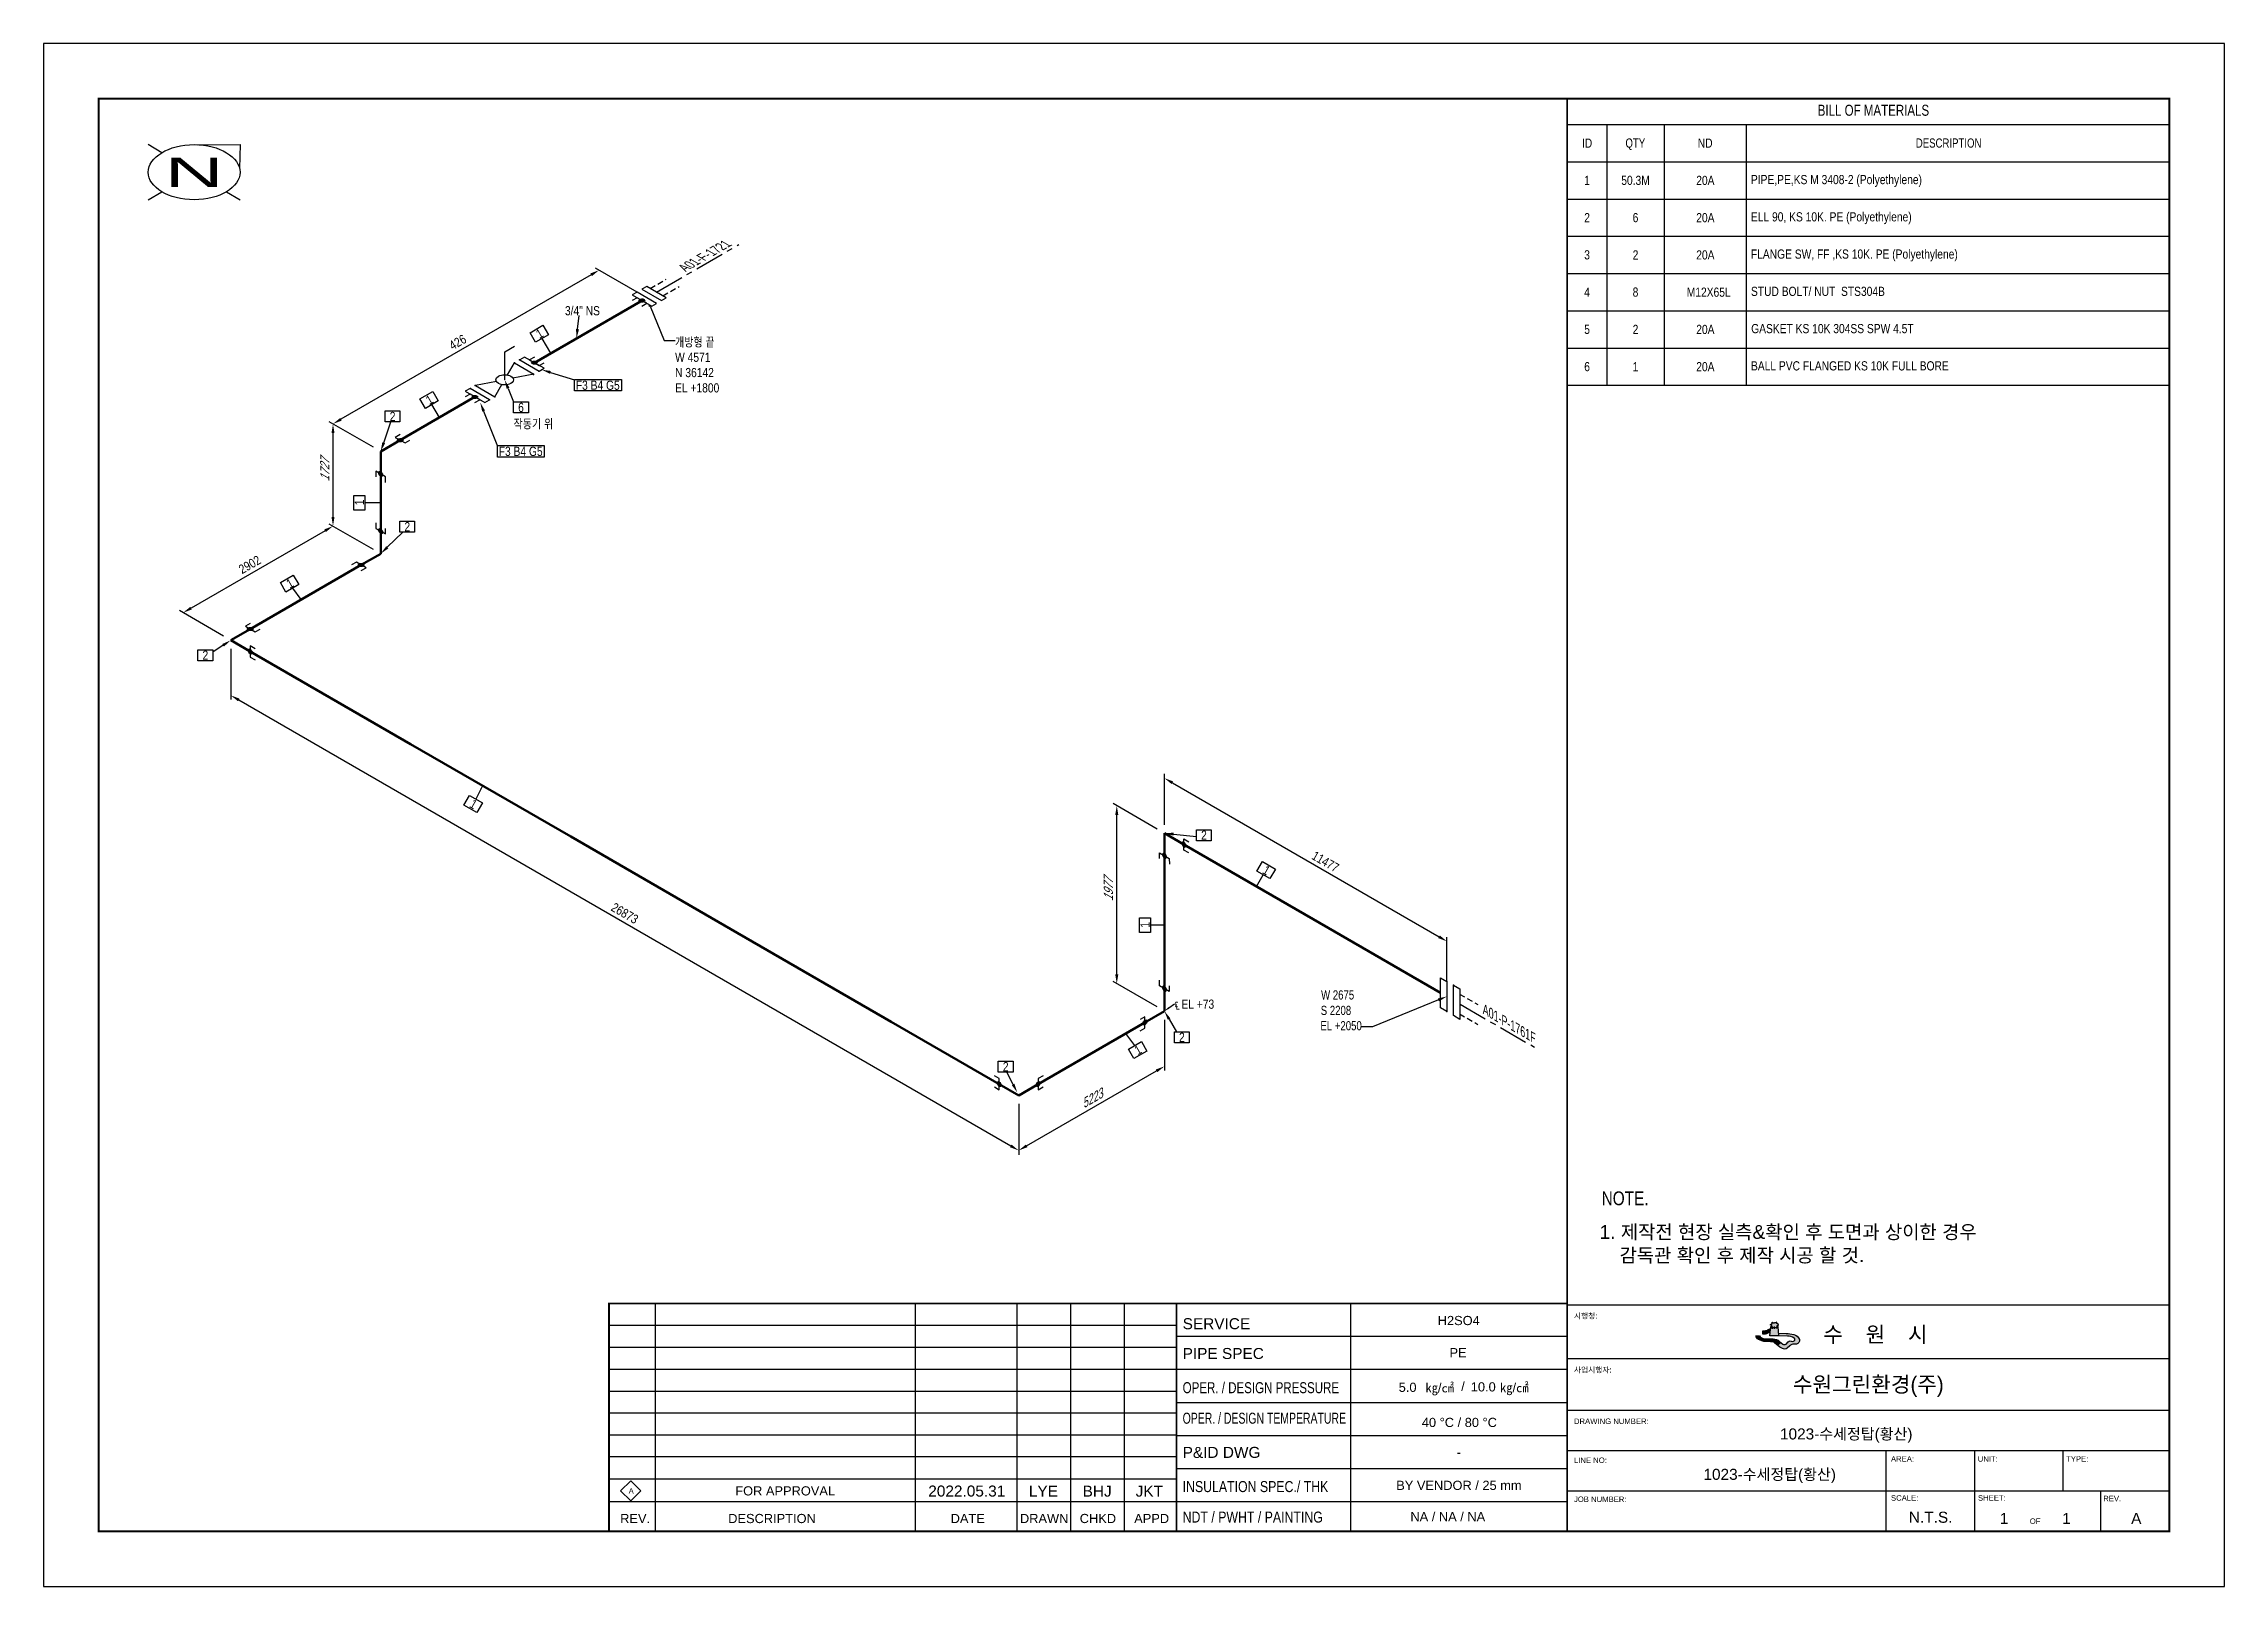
# Model space of a CAD drawing. Header units: millimetres. Extents: x 0 to 594, y 0 to 420.
import ezdxf
from ezdxf import colors
from ezdxf.entities.mleader import LeaderData, LeaderLine
from ezdxf.enums import TextEntityAlignment as Align
from ezdxf.math import Vec2, Vec3

# ---------------------------------------------------------------- set-up
doc = ezdxf.new("R2010")
doc.units = ezdxf.units.MM
doc.header["$LTSCALE"] = 0.25
doc.linetypes.add('CENTER', pattern=[50.8, 31.75, -6.35, 6.35, -6.35])
doc.linetypes.add('DASHED2', pattern=[9.525, 6.35, -3.175])
for name, color, linetype in [('7', 5, 'Continuous'), ('TITLE', 7, 'Continuous'), ('기기', 6, 'Continuous'), ('밸브', 4, 'Continuous'), ('연속', 7, 'DASHED2'), ('열 추적 선', 7, 'CENTER'), ('용접', 1, 'Continuous'), ('주석', 7, 'Continuous'), ('지시선', 1, 'Continuous'), ('치수', 1, 'Continuous'), ('테이블', 7, 'Continuous')]:
    doc.layers.add(name, color=color, linetype=linetype)
doc.layers.add('파이프 작은 보어', color=30, linetype='Continuous', lineweight=50)
doc.styles.add('AdskIsoAnnotation', font='arial.ttf', dxfattribs={"width": 0.8, "height": 1})
doc.styles.add('AdskIsoMetric', font='arial.ttf', dxfattribs={"width": 0.8, "height": 2.5})
doc.styles.add('AdskIsoMetric-30', font='arial.ttf', dxfattribs={"width": 0.8, "height": 2.5})
doc.styles.add('AdskIsoMetric30', font='arial.ttf', dxfattribs={"width": 0.8, "oblique": 29.999923, "height": 2.5})
doc.styles.add('FF1', font='arial.ttf')
doc.styles.add('MtXpl_', font='')
doc.styles.add('RomanS', font='arial.ttf')
doc.styles.get("Standard").update_dxf_attribs({"font": 'arial.ttf'})
doc.styles.add('굴림', font='')
doc.styles.get('MtXpl_').set_extended_font_data('Gulim')
doc.styles.get('굴림').set_extended_font_data('Gulim')
doc.dimstyles.new('AdskIsoMetric', dxfattribs={"dimtxt": 2.5, "dimasz": 2.5, "dimexe": 1, "dimexo": 2, "dimgap": 0.8, "dimtad": 1, "dimdec": 0, "dimrnd": 1, "dimzin": 0, "dimdsep": 46, "dimtxsty": 'AdskIsoMetric', "dimcen": 0, "dimclrt": 7, "dimadec": 0, "dimazin": 0, "dimtfac": 1, "dimtdec": 0, "dimtmove": 1, "dimatfit": 3, "dimfxl": 0, "dimfrac": 2, "dimtolj": 1, "dimtzin": 0, "dimarcsym": 0})

msp = doc.modelspace()

# ---------------------------------------------------------------- texts
at = {"color": 0, "linetype": 'ByBlock', "lineweight": 40, "width": 2}
msp.add_text('N', height=8, dxfattribs=at).set_placement((41, 385), align=Align.MIDDLE_CENTER)
at = {"color": 7, "linetype": 'ByBlock', "lineweight": -2, "style": 'RomanS'}
for s, height, p in [('SERVICE', 3, (310.25, 70.006)), ('시행청:', 1.5, (416.8367, 72.8857)), ('PIPE SPEC', 3, (310.25, 61.8976)), ('사업시행자:', 1.5, (416.8367, 58.1958)), ('DRAWING NUMBER:', 1.5, (416.8367, 44.1958)), ('P&ID DWG ', 3, (310.25, 34.9726)), ('LINE NO:', 1.5, (416.8367, 33.5792)), ('AREA:', 1.5, (503.1903, 33.9438)), ('UNIT:', 1.5, (526.8116, 33.9438)), ('TYPE:', 1.5, (550.8911, 33.9438)), ('JOB NUMBER:', 1.5, (416.8367, 22.9625)), ('SCALE:', 1.5, (503.1903, 23.3271)), ('SHEET:', 1.5, (526.8904, 23.3271)), ('REV.', 1.5, (560.9975, 23.16)), ('OF', 1.5, (541, 17))]:
    msp.add_text(s, height=height, dxfattribs=at).set_placement(p)
at = {"color": 7, "style": 'AdskIsoMetric'}
for s, p in [('H2SO4', (379.7306, 71.1243)), ('PE', (382.9468, 62.369)), ('5.0', (369.103, 52.9462)), ('㎏/㎠', (376.3782, 52.8069)), ('/', (386.1261, 53.2022)), ('10.0', (388.7325, 53.0638)), ('㎏/㎠', (396.6965, 52.8657)), ('40 %%DC / 80 %%DC', (375.399, 43.3833)), ('NA / NA / NA', (372.2839, 17.7298))]:
    msp.add_text(s, height=2.5, dxfattribs=at).set_placement(p)
at = {"style": '굴림'}
msp.add_text('수    원    시', height=4.255987, dxfattribs=at).set_placement((484.7572, 66.4683))
at = {"color": 7, "linetype": 'ByBlock', "lineweight": -2, "style": 'RomanS'}
for s, width, p in [('OPER. / DESIGN PRESSURE', 0.75, (310.25, 52.5893)), ('OPER. / DESIGN TEMPERATURE', 0.68, (310.25, 44.281)), ('INSULATION SPEC./ THK', 0.8, (310.25, 25.6643)), ('NDT / PWHT / PAINTING', 0.8, (310.25, 17.356))]:
    msp.add_text(s, height=3, dxfattribs=dict(at, width=width)).set_placement(p)
at = {"style": '굴림'}
msp.add_text('수원그린환경(주)', height=4.25599, dxfattribs=at).set_placement((497, 55), align=Align.MIDDLE_CENTER)
at = {"color": 7, "style": 'AdskIsoMetric'}
for s, p in [('-', (385.5, 36.5)), ('FOR APPROVAL', (201.988, 26)), ('BY VENDOR / 25 mm', (385.5, 27.5))]:
    msp.add_text(s, height=2.5, dxfattribs=at).set_placement(p, align=Align.MIDDLE_CENTER)
at = {"color": 7, "linetype": 'ByBlock', "lineweight": -2, "style": 'RomanS'}
for s, p in [('REV.', (161.1158, 17.2245)), ('DESCRIPTION', (198.4012, 17.2245)), ('DATE', (251.7185, 17.2245)), ('DRAWN', (272.5302, 17.2245)), ('CHKD', (287.1697, 17.2245)), ('APPD', (301.8091, 17.2245))]:
    msp.add_text(s, height=2.5, dxfattribs=at).set_placement(p, align=Align.CENTER)
at = {"color": 7, "linetype": 'ByBlock', "lineweight": -2}
msp.add_text('N.T.S.', height=3, dxfattribs=at).set_placement((514, 17.3202), align=Align.CENTER)
at = {"color": 7}
for tag, p in [('1023-수세정탑(황산)', (491, 40)), ('1023-수세정탑(황산)', (470.1509, 29)), ('2022.05.31', (251.4515, 24.4518)), ('LYE', (272.32, 24.4243)), ('BHJ', (286.9594, 24.4243)), ('JKT', (301.1751, 24.4243)), ('1', (534, 17)), ('1', (551, 17)), ('A', (570, 17))]:
    msp.add_attdef(tag, text='', height=3, dxfattribs=at).set_placement(p, align=Align.CENTER)
at = {"layer": 'TITLE', "color": 7, "linetype": 'Continuous', "style": 'FF1'}
msp.add_text('A', height=1.4952, dxfattribs=at).set_placement((159.3541, 25.2225))
at = {"layer": '기기', "style": 'AdskIsoMetric-30', "oblique": 330, "width": 0.8}
for s, rotation, p in [('A01-F-1721', 30, (174.9146, 357.8161)), ('A01-P-1761F', 330, (391.991, 155.9053))]:
    msp.add_text(s, height=2.5, rotation=rotation, dxfattribs=at).set_placement(p)
at = {"layer": '주석', "width": 0.8}
for s, height, style, p in [('W 2675', 2.5, 'MtXpl_', (347.9567, 159.7682)), ('S 2208', 2.5, 'MtXpl_', (347.8653, 155.5589)), ('EL +2050', 2.5, 'MtXpl_', (347.7698, 151.382)), ('NOTE.', 3.75, 'AdskIsoAnnotation', (424.3734, 103.7723))]:
    msp.add_text(s, height=height, dxfattribs=dict(at, style=style)).set_placement(p)
at = {"layer": '주석', "style": 'AdskIsoAnnotation'}
for s, p in [('1. 제작전 현장 실측&확인 후 도면과 상이한 경우 ', (423.7796, 94.6083)), ('   감독관 확인 후 제작 시공 할 것.', (424.9028, 88.2681))]:
    msp.add_text(s, height=3.75, dxfattribs=at).set_placement(p)
at = {"layer": '주석', "char_height": 2.5, "attachment_point": 7, "style": 'AdskIsoAnnotation'}
for s, insert in [('{\\Q0;3/4" NS}', (142, 346)), ('{\\fGulim|b0|i0|c129|p50;개방형 끝\\P}W 4571\\PN 36142\\PEL +1800', (172, 325)), ('{\\Q0;℄ EL +73}', (308, 157))]:
    msp.add_mtext(s, dxfattribs=dict(at, insert=insert))
at = {"layer": '테이블', "width": 0.8}
for s, height, style, p in [('BILL OF MATERIALS', 3, 'MtXpl_', (483.2302, 400.3642)), ('QTY', 2.5, 'MtXpl_', (430.8626, 391.6891)), ('DESCRIPTION', 2.5, 'MtXpl_', (509.9447, 391.6924)), ('20A', 2.5, 'AdskIsoMetric', (450.1426, 381.5188)), ('PIPE,PE,KS M 3408-2 (Polyethylene) ', 2.5, 'AdskIsoMetric', (465.0434, 381.7439)), ('ELL 90, KS 10K. PE (Polyethylene) ', 2.5, 'AdskIsoMetric', (465.0379, 371.601)), ('20A', 2.5, 'AdskIsoMetric', (450.1426, 371.3759)), ('20A', 2.5, 'AdskIsoMetric', (450.1426, 361.233)), ('FLANGE SW, FF ,KS 10K. PE (Polyethylene) ', 2.5, 'AdskIsoMetric', (465.0297, 361.4581)), ('M12X65L', 2.5, 'AdskIsoMetric', (447.5655, 351.0893)), ('STUD BOLT/ NUT  STS304B', 2.5, 'AdskIsoMetric', (465.0543, 351.3144)), ('20A', 2.5, 'AdskIsoMetric', (450.1426, 340.9473)), ('GASKET KS 10K 304SS SPW 4.5T', 2.5, 'AdskIsoMetric', (465.1102, 341.1724)), ('20A', 2.5, 'AdskIsoMetric', (450.1426, 330.8045)), ('BALL PVC FLANGED KS 10K FULL BORE', 2.5, 'AdskIsoMetric', (465.0543, 331.0287))]:
    msp.add_text(s, height=height, dxfattribs=dict(at, style=style)).set_placement(p)
at = {"layer": '테이블', "char_height": 2.5, "attachment_point": 5, "style": 'AdskIsoMetric'}
for s, insert, width in [('ID', (420.41, 392.9108), 7.820039), ('ND', (452.5737, 392.9108), 19.370384), ('1', (420.41, 382.7679), 7.820039), ('50.3M', (433.6043, 382.7679), 12.568491), ('2', (420.41, 372.625), 7.820039), ('6', (433.6043, 372.625), 12.568491), ('3', (420.41, 362.4822), 7.820039), ('2', (433.6043, 362.4822), 12.568491), ('4', (420.41, 352.3393), 7.820039), ('8', (433.6043, 352.3393), 12.568491), ('5', (420.41, 342.1965), 7.820039), ('2', (433.6043, 342.1965), 12.568491), ('6', (420.41, 332.0536), 7.820039), ('1', (433.6043, 332.0536), 12.568491)]:
    msp.add_mtext(s, dxfattribs=dict(at, insert=insert, width=width))

# ---------------------------------------------------------------- blocks, each defined once
blk = doc.blocks.new('플랜지-1-IsoRight')
at = {"color": 0, "linetype": 'ByBlock', "lineweight": -2}
blk.add_wipeout([(0.044, 0.179), (-0.044, 0.23), (-0.044, -0.179), (0.044, -0.23)], dxfattribs=at)
at = {"color": 0, "linetype": 'ByBlock', "lineweight": -2, "extrusion": (0.707107, 0.408248, -0.57735)}
for p, q in [((0.044, 0.179), (-0.044, 0.23)), ((-0.044, 0.23), (-0.044, -0.179)), ((0.044, -0.23), (0.044, 0.179)), ((-0.044, -0.179), (0.044, -0.23))]:
    blk.add_line(p, q, dxfattribs=at)
at = {"color": 0, "linetype": 'ByBlock', "lineweight": -2}
blk.add_wipeout([(0.044, 0.179), (-0.044, 0.23), (-0.044, -0.179), (0.044, -0.23)], dxfattribs=at)
at = {"color": 0, "linetype": 'ByBlock', "lineweight": -2, "extrusion": (0.707107, 0.408248, -0.57735)}
for p, q in [((0.044, 0.179), (-0.044, 0.23)), ((-0.044, 0.23), (-0.044, -0.179)), ((0.044, -0.23), (0.044, 0.179)), ((-0.044, -0.179), (0.044, -0.23))]:
    blk.add_line(p, q, dxfattribs=at)
blk = doc.blocks.new('개스킷-1-IsoRight')
at = {"color": 0, "linetype": 'ByBlock', "lineweight": -2, "extrusion": (1, 0, 0)}
for p in [(-0.044, 0.23), (0.044, 0.179), (-0.053, -0.174), (0.044, -0.23)]:
    blk.add_point(p, dxfattribs=at)
blk = doc.blocks.new('볼 밸브-1-IsoRight')
at = {"color": 0, "linetype": 'ByBlock', "lineweight": -2, "extrusion": (0.707107, 0.408248, -0.57735)}
for p, q in [((-0.101, 0.116), (-0.354, 0.408)), ((-0.354, 0.408), (-0.354, 0)), ((0.101, 0), (0.354, 0)), ((-0.354, 0), (-0.101, 0)), ((0.354, -0.408), (0.101, -0.116)), ((0.113, -0.065), (0.113, -0.065)), ((0.354, 0), (0.354, -0.408))]:
    blk.add_line(p, q, dxfattribs=at)
at = {"linetype": 'ByBlock', "extrusion": (-1.92296e-16, -1.11022e-16, -1)}
for start_param, end_param in [(-0.785398, 2.356194), (2.356194, 5.497787)]:
    blk.add_ellipse((0, 0), major_axis=(-0.08, 0.138), ratio=0.57735, start_param=start_param, end_param=end_param, dxfattribs=at)
blk = doc.blocks.new('Operator_Lever-2-IsoLeft')
at = {"color": 0, "linetype": 'ByBlock', "lineweight": -2, "extrusion": (0, -0.816497, -0.57735)}
for p, q in [((0, 0), (0.442, 0.255)), ((0.442, 0.255), (0.619, 0.153))]:
    blk.add_line(p, q, dxfattribs=at)
blk = doc.blocks.new('*D24')
at = {"layer": 'Defpoints', "color": 0}
for p in [(305.3, 205.03), (382.24, 175.6), (382.24, 160.6)]:
    blk.add_point(p, dxfattribs=at)
at = {"layer": '치수', "color": 0, "lineweight": -2}
for p, q in [((305.3, 207.34), (305.3, 221.18)), ((307.46, 218.78), (380.08, 176.85)), ((382.24, 162.91), (382.24, 176.76))]:
    blk.add_line(p, q, dxfattribs=at)
at = {"layer": '치수', "color": 0}
for points in [[(307.67, 219.14), (307.25, 218.42), (305.3, 220.03)], [(380.28, 177.21), (379.87, 176.49), (382.24, 175.6)]]:
    blk.add_solid(points, dxfattribs=at)
at = {"layer": '치수', "color": 7, "insert": (349.15, 197.3), "char_height": 2.5, "attachment_point": 5, "rotation": 330, "style": 'AdskIsoMetric-30'}
blk.add_mtext('\\A1;11477', dxfattribs=at)
blk = doc.blocks.new('*D25')
at = {"layer": 'Defpoints', "color": 0}
for p in [(292.31, 212.53), (305.3, 205.03), (305.3, 156.59)]:
    blk.add_point(p, dxfattribs=at)
at = {"layer": '치수', "color": 0, "lineweight": -2}
for p, q in [((303.3, 206.18), (291.31, 213.1)), ((292.31, 166.59), (292.31, 210.03)), ((303.3, 157.75), (291.31, 164.67))]:
    blk.add_line(p, q, dxfattribs=at)
at = {"layer": '치수', "color": 0}
for points in [[(291.89, 210.03), (292.72, 210.03), (292.31, 212.53)], [(291.89, 166.59), (292.72, 166.59), (292.31, 164.09)]]:
    blk.add_solid(points, dxfattribs=at)
at = {"layer": '치수', "color": 7, "insert": (290.04, 189.62), "char_height": 2.5, "attachment_point": 5, "rotation": 89.9988, "style": 'AdskIsoMetric30'}
blk.add_mtext('\\A1;1977', dxfattribs=at)
blk = doc.blocks.new('*D26')
at = {"layer": 'Defpoints', "color": 0}
for p in [(305.3, 156.59), (305.3, 141.59), (265.59, 133.67)]:
    blk.add_point(p, dxfattribs=at)
at = {"layer": '치수', "color": 0, "lineweight": -2}
for p, q in [((305.3, 154.28), (305.3, 140.44)), ((267.76, 119.92), (303.13, 140.34)), ((265.59, 131.36), (265.59, 117.52))]:
    blk.add_line(p, q, dxfattribs=at)
at = {"layer": '치수', "color": 0}
for points in [[(302.92, 140.7), (303.34, 139.98), (305.3, 141.59)], [(267.55, 120.28), (267.96, 119.56), (265.59, 118.67)]]:
    blk.add_solid(points, dxfattribs=at)
at = {"layer": '치수', "color": 7, "insert": (285.44, 132.75), "char_height": 2.5, "attachment_point": 5, "rotation": 30, "style": 'AdskIsoMetric30'}
blk.add_mtext('\\A1;5223', dxfattribs=at)
blk = doc.blocks.new('*D27')
at = {"layer": 'Defpoints', "color": 0}
for p in [(50.99, 257.57), (265.59, 133.67), (265.59, 118.67)]:
    blk.add_point(p, dxfattribs=at)
at = {"layer": '치수', "color": 0, "lineweight": -2}
for p, q in [((50.99, 255.26), (50.99, 241.41)), ((53.16, 241.32), (263.43, 119.92)), ((265.59, 131.36), (265.59, 117.52))]:
    blk.add_line(p, q, dxfattribs=at)
at = {"layer": '치수', "color": 0}
for points in [[(53.36, 241.68), (52.95, 240.96), (50.99, 242.57)], [(263.63, 120.28), (263.22, 119.56), (265.59, 118.67)]]:
    blk.add_solid(points, dxfattribs=at)
at = {"layer": '치수', "color": 7, "insert": (158.29, 183.24), "char_height": 2.5, "attachment_point": 5, "rotation": 330, "style": 'AdskIsoMetric-30'}
blk.add_mtext('\\A1;26873', dxfattribs=at)
blk = doc.blocks.new('*D28')
at = {"layer": 'Defpoints', "color": 0}
for p in [(91.82, 281.14), (38, 265.07), (50.99, 257.57)]:
    blk.add_point(p, dxfattribs=at)
at = {"layer": '치수', "color": 0, "lineweight": -2}
for p, q in [((76.66, 287.39), (40.17, 266.32)), ((89.82, 282.29), (77.82, 289.22)), ((48.99, 258.72), (37, 265.65))]:
    blk.add_line(p, q, dxfattribs=at)
at = {"layer": '치수', "color": 0}
for points in [[(76.45, 287.75), (76.87, 287.03), (78.82, 288.64)], [(39.96, 266.68), (40.37, 265.96), (38, 265.07)]]:
    blk.add_solid(points, dxfattribs=at)
at = {"layer": '치수', "color": 7, "insert": (56.15, 278.16), "char_height": 2.5, "attachment_point": 5, "rotation": 30, "style": 'AdskIsoMetric-30'}
blk.add_mtext('\\A1;2902', dxfattribs=at)
blk = doc.blocks.new('*D29')
at = {"layer": 'Defpoints', "color": 0}
for p in [(91.82, 308.98), (78.82, 288.64), (91.82, 281.14)]:
    blk.add_point(p, dxfattribs=at)
at = {"layer": '치수', "color": 0, "lineweight": -2}
for p, q in [((89.82, 310.14), (77.82, 317.06)), ((78.82, 313.98), (78.82, 291.14)), ((89.82, 282.29), (77.82, 289.22))]:
    blk.add_line(p, q, dxfattribs=at)
at = {"layer": '치수', "color": 0}
for points in [[(78.41, 313.98), (79.24, 313.98), (78.82, 316.48)], [(78.41, 291.14), (79.24, 291.14), (78.82, 288.64)]]:
    blk.add_solid(points, dxfattribs=at)
at = {"layer": '치수', "color": 7, "insert": (76.58, 303.86), "char_height": 2.5, "attachment_point": 5, "rotation": 90, "style": 'AdskIsoMetric30'}
blk.add_mtext('\\A1;1727', dxfattribs=at)
blk = doc.blocks.new('*D30')
at = {"layer": 'Defpoints', "color": 0}
for p in [(164.3, 350.83), (78.82, 316.48), (91.82, 308.98)]:
    blk.add_point(p, dxfattribs=at)
at = {"layer": '치수', "color": 0, "lineweight": -2}
for p, q in [((149.15, 357.08), (80.99, 317.73)), ((162.3, 351.98), (150.31, 358.91)), ((89.82, 310.14), (77.82, 317.06))]:
    blk.add_line(p, q, dxfattribs=at)
at = {"layer": '치수', "color": 0}
for points in [[(148.94, 357.44), (149.35, 356.72), (151.31, 358.33)], [(80.78, 318.09), (81.2, 317.37), (78.82, 316.48)]]:
    blk.add_solid(points, dxfattribs=at)
at = {"layer": '치수', "color": 7, "insert": (112.8, 338.71), "char_height": 2.5, "attachment_point": 5, "rotation": 30, "style": 'AdskIsoMetric-30'}
blk.add_mtext('\\A1;426', dxfattribs=at)
blk = doc.blocks.new('엘보우-1-Iso2DSkew90')
at = {"color": 0, "linetype": 'ByBlock', "lineweight": -2, "extrusion": (0, 0.816497, 0.57735)}
for p, q in [((-5.3, 3.06), (0, 0)), ((0, 0), (5.3, 3.06)), ((0, 0), (0, 0))]:
    blk.add_line(p, q, dxfattribs=at)
blk = doc.blocks.new('엘보우-2-Iso2DSkew90')
at = {"color": 0, "linetype": 'ByBlock', "lineweight": -2, "extrusion": (0, 0.816497, 0.57735)}
for p, q in [((5.3, 3.06), (0, 0)), ((0, 0), (5.3, -3.06)), ((0, 0), (0, 0))]:
    blk.add_line(p, q, dxfattribs=at)
blk = doc.blocks.new('엘보우-1-Iso2DSkew180')
at = {"color": 0, "linetype": 'ByBlock', "lineweight": -2, "extrusion": (-0.707107, 0.408248, -0.57735)}
for p, q in [((0, 6.12), (0, 0)), ((0, 0), (-5.3, -3.06)), ((0, 0), (0, 0))]:
    blk.add_line(p, q, dxfattribs=at)
blk = doc.blocks.new('엘보우-3-Iso2DSkew90')
at = {"color": 0, "linetype": 'ByBlock', "lineweight": -2, "extrusion": (0.707107, -0.408248, 0.57735)}
for p, q in [((5.3, 3.06), (0, 0)), ((0, 0), (0, -6.12)), ((0, 0), (0, 0))]:
    blk.add_line(p, q, dxfattribs=at)
blk = doc.blocks.new('엘보우-4-Iso2DSkew90')
at = {"color": 0, "linetype": 'ByBlock', "lineweight": -2, "extrusion": (0.707107, -0.408248, 0.57735)}
for p, q in [((0, 0), (0, 6.12)), ((0, 0), (0, 0)), ((-5.3, -3.06), (0, 0))]:
    blk.add_line(p, q, dxfattribs=at)
blk = doc.blocks.new('엘보우-1-Iso2DSkew0')
at = {"color": 0, "linetype": 'ByBlock', "lineweight": -2, "extrusion": (0.707107, 0.408248, -0.57735)}
for p, q in [((0, 0), (5.3, -3.06)), ((0, 0), (0, 0)), ((0, -6.12), (0, 0))]:
    blk.add_line(p, q, dxfattribs=at)
blk = doc.blocks.new('SocketWeld-1-IsoRight')
blk.add_hatch(color=256).paths.add_polyline_path([(0.006, 0.037), (0.006, 0.037), (0.006, 0.037), (0.006, 0.037), (0.006, 0.036), (0.007, 0.036), (0.007, 0.036), (0.007, 0.036), (0.007, 0.035), (0.007, 0.035), (0.008, 0.035), (0.008, 0.035), (0.008, 0.035), (0.008, 0.034), (0.009, 0.034), (0.009, 0.034), (0.009, 0.034), (0.009, 0.034), (0.009, 0.033), (0.01, 0.033), (0.01, 0.033), (0.01, 0.033), (0.01, 0.033), (0.01, 0.032), (0.011, 0.032), (0.011, 0.032), (0.011, 0.032), (0.011, 0.032), (0.012, 0.031), (0.012, 0.031), (0.012, 0.031), (0.012, 0.031), (0.012, 0.031), (0.013, 0.03), (0.013, 0.03), (0.013, 0.03), (0.013, 0.03), (0.013, 0.03), (0.014, 0.029), (0.014, 0.029), (0.014, 0.029), (0.014, 0.029), (0.015, 0.029), (0.015, 0.028), (0.015, 0.028), (0.015, 0.028), (0.015, 0.028), (0.016, 0.028), (0.016, 0.027), (0.016, 0.027), (0.016, 0.027), (0.016, 0.027), (0.016, 0.027), (0.017, 0.026), (0.017, 0.026), (0.017, 0.026), (0.017, 0.026), (0.017, 0.025), (0.018, 0.025), (0.018, 0.025), (0.018, 0.025), (0.018, 0.024), (0.018, 0.024), (0.018, 0.024), (0.019, 0.023), (0.019, 0.023), (0.019, 0.023), (0.019, 0.023), (0.019, 0.022), (0.02, 0.022), (0.02, 0.022), (0.02, 0.022), (0.02, 0.021), (0.02, 0.021), (0.02, 0.021), (0.021, 0.021), (0.021, 0.02), (0.021, 0.02), (0.021, 0.02), (0.021, 0.02), (0.022, 0.019), (0.022, 0.019), (0.022, 0.019), (0.022, 0.019), (0.022, 0.018), (0.022, 0.018), (0.023, 0.018), (0.023, 0.018), (0.023, 0.017), (0.023, 0.017), (0.023, 0.017), (0.024, 0.017), (0.024, 0.016), (0.024, 0.016), (0.024, 0.016), (0.024, 0.015), (0.024, 0.015), (0.025, 0.015), (0.025, 0.015), (0.025, 0.014), (0.025, 0.014), (0.025, 0.014), (0.025, 0.014), (0.025, 0.014), (0.026, 0.013), (0.026, 0.013), (0.026, 0.013), (0.026, 0.012), (0.026, 0.012), (0.026, 0.012), (0.026, 0.012), (0.026, 0.011), (0.027, 0.011), (0.027, 0.011), (0.027, 0.01), (0.027, 0.01), (0.027, 0.01), (0.027, 0.01), (0.027, 0.009), (0.028, 0.009), (0.028, 0.009), (0.028, 0.008), (0.028, 0.008), (0.028, 0.008), (0.028, 0.008), (0.028, 0.007), (0.028, 0.007), (0.029, 0.007), (0.029, 0.006), (0.029, 0.006), (0.029, 0.006), (0.029, 0.006), (0.029, 0.005), (0.029, 0.005), (0.03, 0.005), (0.03, 0.004), (0.03, 0.004), (0.03, 0.004), (0.03, 0.003), (0.03, 0.003), (0.03, 0.003), (0.03, 0.003), (0.031, 0.002), (0.031, 0.002), (0.031, 0.002), (0.031, 0.001), (0.031, 0.001), (0.031, 0.001), (0.031, 0.001), (0.032, 0), (0.032, 0), (0.032, 0), (0.032, 0), (0.032, -0.001), (0.032, -0.001), (0.032, -0.001), (0.032, -0.001), (0.032, -0.002), (0.032, -0.002), (0.032, -0.002), (0.032, -0.003), (0.032, -0.003), (0.032, -0.003), (0.032, -0.003), (0.032, -0.004), (0.033, -0.004), (0.033, -0.004), (0.033, -0.005), (0.033, -0.005), (0.033, -0.005), (0.033, -0.005), (0.033, -0.006), (0.033, -0.006), (0.033, -0.006), (0.033, -0.007), (0.033, -0.007), (0.033, -0.007), (0.033, -0.007), (0.033, -0.008), (0.034, -0.008), (0.034, -0.008), (0.034, -0.009), (0.034, -0.009), (0.034, -0.009), (0.034, -0.009), (0.034, -0.01), (0.034, -0.01), (0.034, -0.01), (0.034, -0.011), (0.034, -0.011), (0.034, -0.011), (0.034, -0.011), (0.034, -0.012), (0.035, -0.012), (0.035, -0.012), (0.035, -0.013), (0.035, -0.013), (0.035, -0.013), (0.035, -0.013), (0.035, -0.014), (0.035, -0.014), (0.035, -0.014), (0.035, -0.014), (0.035, -0.015), (0.035, -0.015), (0.035, -0.015), (0.035, -0.015), (0.035, -0.016), (0.035, -0.016), (0.035, -0.016), (0.035, -0.016), (0.035, -0.017), (0.035, -0.017), (0.035, -0.017), (0.035, -0.017), (0.035, -0.018), (0.035, -0.018), (0.035, -0.018), (0.035, -0.018), (0.035, -0.019), (0.035, -0.019), (0.035, -0.019), (0.035, -0.02), (0.035, -0.02), (0.035, -0.02), (0.035, -0.02), (0.035, -0.021), (0.035, -0.021), (0.035, -0.021), (0.035, -0.021), (0.035, -0.022), (0.035, -0.022), (0.035, -0.022), (0.035, -0.022), (0.035, -0.023), (0.035, -0.023), (0.035, -0.023), (0.035, -0.023), (0.035, -0.024), (0.035, -0.024), (0.035, -0.024), (0.035, -0.024), (0.035, -0.025), (0.035, -0.025), (0.035, -0.025), (0.035, -0.026), (0.035, -0.026), (0.035, -0.026), (0.035, -0.026), (0.035, -0.027), (0.035, -0.027), (0.035, -0.027), (0.035, -0.027), (0.035, -0.027), (0.035, -0.027), (0.035, -0.028), (0.035, -0.028), (0.034, -0.028), (0.034, -0.028), (0.034, -0.028), (0.034, -0.029), (0.034, -0.029), (0.034, -0.029), (0.034, -0.029), (0.034, -0.029), (0.034, -0.03), (0.034, -0.03), (0.034, -0.03), (0.034, -0.03), (0.034, -0.03), (0.034, -0.031), (0.033, -0.031), (0.033, -0.031), (0.033, -0.031), (0.033, -0.032), (0.033, -0.032), (0.033, -0.032), (0.033, -0.032), (0.033, -0.032), (0.033, -0.033), (0.033, -0.033), (0.033, -0.033), (0.033, -0.033), (0.033, -0.033), (0.033, -0.034), (0.032, -0.034), (0.032, -0.034), (0.032, -0.034), (0.032, -0.034), (0.032, -0.035), (0.032, -0.035), (0.032, -0.035), (0.032, -0.035), (0.032, -0.035), (0.032, -0.036), (0.032, -0.036), (0.032, -0.036), (0.032, -0.036), (0.032, -0.037), (0.032, -0.037), (0.032, -0.037), (0.031, -0.037), (0.031, -0.037), (0.031, -0.037), (0.031, -0.037), (0.031, -0.037), (0.031, -0.038), (0.031, -0.038), (0.03, -0.038), (0.03, -0.038), (0.03, -0.038), (0.03, -0.038), (0.03, -0.038), (0.03, -0.038), (0.03, -0.039), (0.03, -0.039), (0.029, -0.039), (0.029, -0.039), (0.029, -0.039), (0.029, -0.039), (0.029, -0.039), (0.029, -0.04), (0.029, -0.04), (0.028, -0.04), (0.028, -0.04), (0.028, -0.04), (0.028, -0.04), (0.028, -0.04), (0.028, -0.04), (0.028, -0.041), (0.028, -0.041), (0.027, -0.041), (0.027, -0.041), (0.027, -0.041), (0.027, -0.041), (0.027, -0.041), (0.027, -0.042), (0.027, -0.042), (0.026, -0.042), (0.026, -0.042), (0.026, -0.042), (0.026, -0.042), (0.026, -0.042), (0.026, -0.042), (0.026, -0.043), (0.026, -0.043), (0.025, -0.043), (0.025, -0.043), (0.025, -0.043), (0.025, -0.043), (0.025, -0.043), (0.025, -0.043), (0.025, -0.043), (0.024, -0.043), (0.024, -0.043), (0.024, -0.044), (0.024, -0.044), (0.024, -0.044), (0.024, -0.044), (0.023, -0.044), (0.023, -0.044), (0.023, -0.044), (0.023, -0.044), (0.023, -0.044), (0.022, -0.044), (0.022, -0.044), (0.022, -0.044), (0.022, -0.044), (0.022, -0.044), (0.022, -0.044), (0.021, -0.044), (0.021, -0.044), (0.021, -0.044), (0.021, -0.044), (0.021, -0.044), (0.02, -0.044), (0.02, -0.045), (0.02, -0.045), (0.02, -0.045), (0.02, -0.045), (0.02, -0.045), (0.019, -0.045), (0.019, -0.045), (0.019, -0.045), (0.019, -0.045), (0.019, -0.045), (0.018, -0.045), (0.018, -0.045), (0.018, -0.045), (0.018, -0.045), (0.018, -0.045), (0.018, -0.045), (0.017, -0.045), (0.017, -0.045), (0.017, -0.045), (0.017, -0.045), (0.017, -0.045), (0.016, -0.046), (0.016, -0.046), (0.016, -0.046), (0.016, -0.046), (0.016, -0.046), (0.016, -0.046), (0.015, -0.046), (0.015, -0.045), (0.015, -0.045), (0.015, -0.045), (0.015, -0.045), (0.014, -0.045), (0.014, -0.045), (0.014, -0.045), (0.014, -0.045), (0.013, -0.045), (0.013, -0.045), (0.013, -0.045), (0.013, -0.045), (0.013, -0.045), (0.012, -0.045), (0.012, -0.045), (0.012, -0.045), (0.012, -0.045), (0.012, -0.045), (0.011, -0.045), (0.011, -0.045), (0.011, -0.045), (0.011, -0.045), (0.01, -0.045), (0.01, -0.044), (0.01, -0.044), (0.01, -0.044), (0.01, -0.044), (0.009, -0.044), (0.009, -0.044), (0.009, -0.044), (0.009, -0.044), (0.009, -0.044), (0.008, -0.044), (0.008, -0.044), (0.008, -0.044), (0.008, -0.044), (0.007, -0.044), (0.007, -0.044), (0.007, -0.044), (0.007, -0.044), (0.007, -0.044), (0.006, -0.044), (0.006, -0.044), (0.006, -0.044), (0.006, -0.044), (0.006, -0.044), (0.006, -0.044), (0.005, -0.043), (0.005, -0.043), (0.005, -0.043), (0.005, -0.043), (0.004, -0.043), (0.004, -0.043), (0.004, -0.043), (0.004, -0.042), (0.003, -0.042), (0.003, -0.042), (0.003, -0.042), (0.003, -0.042), (0.003, -0.042), (0.002, -0.042), (0.002, -0.042), (0.002, -0.041), (0.002, -0.041), (0.001, -0.041), (0.001, -0.041), (0.001, -0.041), (0.001, -0.041), (0.001, -0.041), (0, -0.041), (0, -0.04), (0, -0.04), (0, -0.04), (-0.001, -0.04), (-0.001, -0.04), (-0.001, -0.04), (-0.001, -0.04), (-0.001, -0.039), (-0.002, -0.039), (-0.002, -0.039), (-0.002, -0.039), (-0.002, -0.039), (-0.003, -0.039), (-0.003, -0.039), (-0.003, -0.039), (-0.003, -0.038), (-0.004, -0.038), (-0.004, -0.038), (-0.004, -0.038), (-0.004, -0.038), (-0.004, -0.038), (-0.005, -0.038), (-0.005, -0.038), (-0.005, -0.037), (-0.005, -0.037), (-0.006, -0.037), (-0.006, -0.037), (-0.006, -0.037), (-0.006, -0.037), (-0.006, -0.037), (-0.006, -0.036), (-0.007, -0.036), (-0.007, -0.036), (-0.007, -0.036), (-0.007, -0.035), (-0.007, -0.035), (-0.008, -0.035), (-0.008, -0.035), (-0.008, -0.035), (-0.008, -0.034), (-0.009, -0.034), (-0.009, -0.034), (-0.009, -0.034), (-0.009, -0.034), (-0.009, -0.033), (-0.01, -0.033), (-0.01, -0.033), (-0.01, -0.033), (-0.01, -0.033), (-0.01, -0.032), (-0.011, -0.032), (-0.011, -0.032), (-0.011, -0.032), (-0.011, -0.032), (-0.012, -0.031), (-0.012, -0.031), (-0.012, -0.031), (-0.012, -0.031), (-0.012, -0.031), (-0.013, -0.03), (-0.013, -0.03), (-0.013, -0.03), (-0.013, -0.03), (-0.013, -0.03), (-0.014, -0.029), (-0.014, -0.029), (-0.014, -0.029), (-0.014, -0.029), (-0.015, -0.029), (-0.015, -0.028), (-0.015, -0.028), (-0.015, -0.028), (-0.015, -0.028), (-0.016, -0.028), (-0.016, -0.027), (-0.016, -0.027), (-0.016, -0.027), (-0.016, -0.027), (-0.016, -0.027), (-0.017, -0.026), (-0.017, -0.026), (-0.017, -0.026), (-0.017, -0.026), (-0.017, -0.025), (-0.018, -0.025), (-0.018, -0.025), (-0.018, -0.025), (-0.018, -0.024), (-0.018, -0.024), (-0.018, -0.024), (-0.019, -0.023), (-0.019, -0.023), (-0.019, -0.023), (-0.019, -0.023), (-0.019, -0.022), (-0.02, -0.022), (-0.02, -0.022), (-0.02, -0.022), (-0.02, -0.021), (-0.02, -0.021), (-0.02, -0.021), (-0.021, -0.021), (-0.021, -0.02), (-0.021, -0.02), (-0.021, -0.02), (-0.021, -0.02), (-0.022, -0.019), (-0.022, -0.019), (-0.022, -0.019), (-0.022, -0.019), (-0.022, -0.018), (-0.022, -0.018), (-0.023, -0.018), (-0.023, -0.018), (-0.023, -0.017), (-0.023, -0.017), (-0.023, -0.017), (-0.024, -0.017), (-0.024, -0.016), (-0.024, -0.016), (-0.024, -0.016), (-0.024, -0.015), (-0.024, -0.015), (-0.025, -0.015), (-0.025, -0.015), (-0.025, -0.014), (-0.025, -0.014), (-0.025, -0.014), (-0.025, -0.014), (-0.025, -0.014), (-0.026, -0.013), (-0.026, -0.013), (-0.026, -0.013), (-0.026, -0.012), (-0.026, -0.012), (-0.026, -0.012), (-0.026, -0.012), (-0.026, -0.011), (-0.027, -0.011), (-0.027, -0.011), (-0.027, -0.01), (-0.027, -0.01), (-0.027, -0.01), (-0.027, -0.01), (-0.027, -0.009), (-0.028, -0.009), (-0.028, -0.009), (-0.028, -0.008), (-0.028, -0.008), (-0.028, -0.008), (-0.028, -0.008), (-0.028, -0.007), (-0.028, -0.007), (-0.029, -0.007), (-0.029, -0.006), (-0.029, -0.006), (-0.029, -0.006), (-0.029, -0.006), (-0.029, -0.005), (-0.029, -0.005), (-0.03, -0.005), (-0.03, -0.004), (-0.03, -0.004), (-0.03, -0.004), (-0.03, -0.004), (-0.03, -0.003), (-0.03, -0.003), (-0.03, -0.003), (-0.031, -0.002), (-0.031, -0.002), (-0.031, -0.002), (-0.031, -0.001), (-0.031, -0.001), (-0.031, -0.001), (-0.031, -0.001), (-0.032, 0), (-0.032, 0), (-0.032, 0), (-0.032, 0), (-0.032, 0.001), (-0.032, 0.001), (-0.032, 0.001), (-0.032, 0.001), (-0.032, 0.002), (-0.032, 0.002), (-0.032, 0.002), (-0.032, 0.003), (-0.032, 0.003), (-0.032, 0.003), (-0.032, 0.003), (-0.032, 0.004), (-0.033, 0.004), (-0.033, 0.004), (-0.033, 0.005), (-0.033, 0.005), (-0.033, 0.005), (-0.033, 0.005), (-0.033, 0.006), (-0.033, 0.006), (-0.033, 0.006), (-0.033, 0.007), (-0.033, 0.007), (-0.033, 0.007), (-0.033, 0.007), (-0.033, 0.008), (-0.034, 0.008), (-0.034, 0.008), (-0.034, 0.009), (-0.034, 0.009), (-0.034, 0.009), (-0.034, 0.009), (-0.034, 0.01), (-0.034, 0.01), (-0.034, 0.01), (-0.034, 0.011), (-0.034, 0.011), (-0.034, 0.011), (-0.034, 0.011), (-0.034, 0.012), (-0.035, 0.012), (-0.035, 0.012), (-0.035, 0.013), (-0.035, 0.013), (-0.035, 0.013), (-0.035, 0.013), (-0.035, 0.014), (-0.035, 0.014), (-0.035, 0.014), (-0.035, 0.014), (-0.035, 0.015), (-0.035, 0.015), (-0.035, 0.015), (-0.035, 0.015), (-0.035, 0.016), (-0.035, 0.016), (-0.035, 0.016), (-0.035, 0.016), (-0.035, 0.017), (-0.035, 0.017), (-0.035, 0.017), (-0.035, 0.017), (-0.035, 0.018), (-0.035, 0.018), (-0.035, 0.018), (-0.035, 0.018), (-0.035, 0.019), (-0.035, 0.019), (-0.035, 0.019), (-0.035, 0.02), (-0.035, 0.02), (-0.035, 0.02), (-0.035, 0.02), (-0.035, 0.021), (-0.035, 0.021), (-0.035, 0.021), (-0.035, 0.021), (-0.035, 0.022), (-0.035, 0.022), (-0.035, 0.022), (-0.035, 0.022), (-0.035, 0.023), (-0.035, 0.023), (-0.035, 0.023), (-0.035, 0.023), (-0.035, 0.024), (-0.035, 0.024), (-0.035, 0.024), (-0.035, 0.024), (-0.035, 0.025), (-0.035, 0.025), (-0.035, 0.025), (-0.035, 0.026), (-0.035, 0.026), (-0.035, 0.026), (-0.035, 0.026), (-0.035, 0.027), (-0.035, 0.027), (-0.035, 0.027), (-0.035, 0.027), (-0.035, 0.027), (-0.035, 0.027), (-0.035, 0.028), (-0.035, 0.028), (-0.034, 0.028), (-0.034, 0.028), (-0.034, 0.028), (-0.034, 0.029), (-0.034, 0.029), (-0.034, 0.029), (-0.034, 0.029), (-0.034, 0.029), (-0.034, 0.03), (-0.034, 0.03), (-0.034, 0.03), (-0.034, 0.03), (-0.034, 0.03), (-0.034, 0.031), (-0.033, 0.031), (-0.033, 0.031), (-0.033, 0.031), (-0.033, 0.032), (-0.033, 0.032), (-0.033, 0.032), (-0.033, 0.032), (-0.033, 0.032), (-0.033, 0.033), (-0.033, 0.033), (-0.033, 0.033), (-0.033, 0.033), (-0.033, 0.033), (-0.033, 0.034), (-0.032, 0.034), (-0.032, 0.034), (-0.032, 0.034), (-0.032, 0.034), (-0.032, 0.035), (-0.032, 0.035), (-0.032, 0.035), (-0.032, 0.035), (-0.032, 0.035), (-0.032, 0.036), (-0.032, 0.036), (-0.032, 0.036), (-0.032, 0.036), (-0.032, 0.037), (-0.032, 0.037), (-0.032, 0.037), (-0.031, 0.037), (-0.031, 0.037), (-0.031, 0.037), (-0.031, 0.037), (-0.031, 0.037), (-0.031, 0.038), (-0.031, 0.038), (-0.03, 0.038), (-0.03, 0.038), (-0.03, 0.038), (-0.03, 0.038), (-0.03, 0.038), (-0.03, 0.038), (-0.03, 0.039), (-0.03, 0.039), (-0.029, 0.039), (-0.029, 0.039), (-0.029, 0.039), (-0.029, 0.039), (-0.029, 0.039), (-0.029, 0.04), (-0.029, 0.04), (-0.028, 0.04), (-0.028, 0.04), (-0.028, 0.04), (-0.028, 0.04), (-0.028, 0.04), (-0.028, 0.04), (-0.028, 0.041), (-0.028, 0.041), (-0.027, 0.041), (-0.027, 0.041), (-0.027, 0.041), (-0.027, 0.041), (-0.027, 0.041), (-0.027, 0.042), (-0.027, 0.042), (-0.026, 0.042), (-0.026, 0.042), (-0.026, 0.042), (-0.026, 0.042), (-0.026, 0.042), (-0.026, 0.042), (-0.026, 0.043), (-0.026, 0.043), (-0.025, 0.043), (-0.025, 0.043), (-0.025, 0.043), (-0.025, 0.043), (-0.025, 0.043), (-0.025, 0.043), (-0.025, 0.043), (-0.024, 0.043), (-0.024, 0.043), (-0.024, 0.044), (-0.024, 0.044), (-0.024, 0.044), (-0.024, 0.044), (-0.023, 0.044), (-0.023, 0.044), (-0.023, 0.044), (-0.023, 0.044), (-0.023, 0.044), (-0.022, 0.044), (-0.022, 0.044), (-0.022, 0.044), (-0.022, 0.044), (-0.022, 0.044), (-0.022, 0.044), (-0.021, 0.044), (-0.021, 0.044), (-0.021, 0.044), (-0.021, 0.044), (-0.021, 0.044), (-0.02, 0.044), (-0.02, 0.045), (-0.02, 0.045), (-0.02, 0.045), (-0.02, 0.045), (-0.02, 0.045), (-0.019, 0.045), (-0.019, 0.045), (-0.019, 0.045), (-0.019, 0.045), (-0.019, 0.045), (-0.018, 0.045), (-0.018, 0.045), (-0.018, 0.045), (-0.018, 0.045), (-0.018, 0.045), (-0.018, 0.045), (-0.017, 0.045), (-0.017, 0.045), (-0.017, 0.045), (-0.017, 0.045), (-0.017, 0.045), (-0.016, 0.046), (-0.016, 0.046), (-0.016, 0.046), (-0.016, 0.046), (-0.016, 0.046), (-0.016, 0.046), (-0.015, 0.046), (-0.015, 0.045), (-0.015, 0.045), (-0.015, 0.045), (-0.015, 0.045), (-0.014, 0.045), (-0.014, 0.045), (-0.014, 0.045), (-0.014, 0.045), (-0.013, 0.045), (-0.013, 0.045), (-0.013, 0.045), (-0.013, 0.045), (-0.013, 0.045), (-0.012, 0.045), (-0.012, 0.045), (-0.012, 0.045), (-0.012, 0.045), (-0.012, 0.045), (-0.011, 0.045), (-0.011, 0.045), (-0.011, 0.045), (-0.011, 0.045), (-0.01, 0.045), (-0.01, 0.044), (-0.01, 0.044), (-0.01, 0.044), (-0.01, 0.044), (-0.009, 0.044), (-0.009, 0.044), (-0.009, 0.044), (-0.009, 0.044), (-0.009, 0.044), (-0.008, 0.044), (-0.008, 0.044), (-0.008, 0.044), (-0.008, 0.044), (-0.007, 0.044), (-0.007, 0.044), (-0.007, 0.044), (-0.007, 0.044), (-0.007, 0.044), (-0.006, 0.044), (-0.006, 0.044), (-0.006, 0.044), (-0.006, 0.044), (-0.006, 0.044), (-0.006, 0.044), (-0.005, 0.043), (-0.005, 0.043), (-0.005, 0.043), (-0.005, 0.043), (-0.004, 0.043), (-0.004, 0.043), (-0.004, 0.043), (-0.004, 0.042), (-0.004, 0.042), (-0.003, 0.042), (-0.003, 0.042), (-0.003, 0.042), (-0.003, 0.042), (-0.002, 0.042), (-0.002, 0.042), (-0.002, 0.041), (-0.002, 0.041), (-0.001, 0.041), (-0.001, 0.041), (-0.001, 0.041), (-0.001, 0.041), (-0.001, 0.041), (0, 0.041), (0, 0.04), (0, 0.04), (0, 0.04), (0.001, 0.04), (0.001, 0.04), (0.001, 0.04), (0.001, 0.04), (0.001, 0.039), (0.002, 0.039), (0.002, 0.039), (0.002, 0.039), (0.002, 0.039), (0.003, 0.039), (0.003, 0.039), (0.003, 0.039), (0.003, 0.038), (0.003, 0.038), (0.004, 0.038), (0.004, 0.038), (0.004, 0.038), (0.004, 0.038), (0.005, 0.038), (0.005, 0.038), (0.005, 0.037), (0.005, 0.037)], flags=0)
at = {"color": 0, "linetype": 'ByBlock', "lineweight": -2, "extrusion": (0.707107, 0.408248, -0.57735)}
for p, q in [((0, 0.102), (-0.088, 0.153)), ((-0.035, 0.027), (-0.032, 0.037)), ((-0.035, 0.014), (-0.035, 0.027)), ((-0.032, 0), (-0.035, 0.014)), ((-0.032, 0.037), (-0.025, 0.043)), ((-0.025, 0.043), (-0.016, 0.046)), ((-0.016, 0.046), (-0.006, 0.044)), ((-0.006, 0.044), (0.006, 0.037)), ((0, -0.102), (0, 0.102)), ((0.006, 0.037), (0.016, 0.027)), ((0.016, 0.027), (0.025, 0.014)), ((0.025, 0.014), (0.032, 0)), ((0.032, 0), (0.035, -0.014)), ((-0.088, -0.051), (0, -0.102)), ((-0.025, -0.014), (-0.032, 0)), ((-0.016, -0.027), (-0.025, -0.014)), ((-0.006, -0.037), (-0.016, -0.027)), ((0.006, -0.044), (-0.006, -0.037)), ((0.016, -0.046), (0.006, -0.044)), ((0.025, -0.043), (0.016, -0.046)), ((0.032, -0.037), (0.025, -0.043)), ((0.035, -0.027), (0.032, -0.037)), ((0.035, -0.014), (0.035, -0.027))]:
    blk.add_line(p, q, dxfattribs=at)
blk = doc.blocks.new('SocketWeld-2-IsoLeft')
blk.add_hatch(color=256).paths.add_polyline_path([(0.04, 0.017), (0.041, 0.017), (0.041, 0.017), (0.041, 0.016), (0.041, 0.016), (0.041, 0.016), (0.041, 0.016), (0.041, 0.016), (0.042, 0.016), (0.042, 0.015), (0.042, 0.015), (0.042, 0.015), (0.042, 0.015), (0.042, 0.015), (0.042, 0.015), (0.043, 0.015), (0.043, 0.014), (0.043, 0.014), (0.043, 0.014), (0.043, 0.014), (0.043, 0.014), (0.043, 0.014), (0.044, 0.013), (0.044, 0.013), (0.044, 0.013), (0.044, 0.013), (0.044, 0.013), (0.044, 0.013), (0.045, 0.012), (0.045, 0.012), (0.045, 0.012), (0.045, 0.012), (0.045, 0.012), (0.045, 0.012), (0.045, 0.011), (0.046, 0.011), (0.046, 0.011), (0.046, 0.011), (0.046, 0.011), (0.046, 0.011), (0.046, 0.01), (0.046, 0.01), (0.047, 0.01), (0.047, 0.01), (0.047, 0.01), (0.047, 0.01), (0.047, 0.009), (0.047, 0.009), (0.047, 0.009), (0.048, 0.009), (0.048, 0.009), (0.048, 0.009), (0.048, 0.009), (0.048, 0.008), (0.048, 0.008), (0.048, 0.008), (0.048, 0.008), (0.048, 0.008), (0.048, 0.007), (0.048, 0.007), (0.048, 0.007), (0.048, 0.007), (0.048, 0.007), (0.048, 0.007), (0.048, 0.006), (0.048, 0.006), (0.048, 0.006), (0.048, 0.006), (0.048, 0.006), (0.049, 0.005), (0.049, 0.005), (0.049, 0.005), (0.049, 0.005), (0.049, 0.005), (0.049, 0.005), (0.049, 0.004), (0.049, 0.004), (0.049, 0.004), (0.049, 0.004), (0.049, 0.004), (0.049, 0.003), (0.049, 0.003), (0.049, 0.003), (0.049, 0.003), (0.049, 0.003), (0.049, 0.003), (0.049, 0.002), (0.049, 0.002), (0.049, 0.002), (0.05, 0.002), (0.05, 0.002), (0.05, 0.001), (0.05, 0.001), (0.05, 0.001), (0.05, 0.001), (0.05, 0.001), (0.05, 0.001), (0.05, 0), (0.05, 0), (0.05, 0), (0.05, 0), (0.05, 0), (0.05, 0), (0.05, -0.001), (0.05, -0.001), (0.05, -0.001), (0.05, -0.001), (0.05, -0.001), (0.05, -0.001), (0.05, -0.002), (0.05, -0.002), (0.049, -0.002), (0.049, -0.002), (0.049, -0.002), (0.049, -0.003), (0.049, -0.003), (0.049, -0.003), (0.049, -0.003), (0.049, -0.003), (0.049, -0.003), (0.049, -0.004), (0.049, -0.004), (0.049, -0.004), (0.049, -0.004), (0.049, -0.004), (0.049, -0.005), (0.049, -0.005), (0.049, -0.005), (0.049, -0.005), (0.049, -0.005), (0.049, -0.005), (0.048, -0.006), (0.048, -0.006), (0.048, -0.006), (0.048, -0.006), (0.048, -0.006), (0.048, -0.007), (0.048, -0.007), (0.048, -0.007), (0.048, -0.007), (0.048, -0.007), (0.048, -0.007), (0.048, -0.008), (0.048, -0.008), (0.048, -0.008), (0.048, -0.008), (0.048, -0.008), (0.048, -0.009), (0.048, -0.009), (0.048, -0.009), (0.048, -0.009), (0.047, -0.009), (0.047, -0.009), (0.047, -0.009), (0.047, -0.01), (0.047, -0.01), (0.047, -0.01), (0.047, -0.01), (0.046, -0.01), (0.046, -0.01), (0.046, -0.011), (0.046, -0.011), (0.046, -0.011), (0.046, -0.011), (0.046, -0.011), (0.045, -0.011), (0.045, -0.012), (0.045, -0.012), (0.045, -0.012), (0.045, -0.012), (0.045, -0.012), (0.045, -0.012), (0.044, -0.013), (0.044, -0.013), (0.044, -0.013), (0.044, -0.013), (0.044, -0.013), (0.044, -0.013), (0.043, -0.014), (0.043, -0.014), (0.043, -0.014), (0.043, -0.014), (0.043, -0.014), (0.043, -0.014), (0.043, -0.015), (0.042, -0.015), (0.042, -0.015), (0.042, -0.015), (0.042, -0.015), (0.042, -0.015), (0.042, -0.015), (0.042, -0.016), (0.041, -0.016), (0.041, -0.016), (0.041, -0.016), (0.041, -0.016), (0.041, -0.016), (0.041, -0.017), (0.041, -0.017), (0.04, -0.017), (0.04, -0.017), (0.04, -0.017), (0.04, -0.017), (0.04, -0.017), (0.04, -0.017), (0.039, -0.018), (0.039, -0.018), (0.039, -0.018), (0.039, -0.018), (0.038, -0.018), (0.038, -0.018), (0.038, -0.018), (0.038, -0.019), (0.038, -0.019), (0.037, -0.019), (0.037, -0.019), (0.037, -0.019), (0.037, -0.019), (0.036, -0.019), (0.036, -0.019), (0.036, -0.02), (0.036, -0.02), (0.035, -0.02), (0.035, -0.02), (0.035, -0.02), (0.035, -0.02), (0.035, -0.02), (0.034, -0.02), (0.034, -0.021), (0.034, -0.021), (0.034, -0.021), (0.033, -0.021), (0.033, -0.021), (0.033, -0.021), (0.033, -0.021), (0.033, -0.022), (0.032, -0.022), (0.032, -0.022), (0.032, -0.022), (0.032, -0.022), (0.031, -0.022), (0.031, -0.022), (0.031, -0.022), (0.031, -0.023), (0.031, -0.023), (0.03, -0.023), (0.03, -0.023), (0.03, -0.023), (0.03, -0.023), (0.029, -0.023), (0.029, -0.023), (0.029, -0.023), (0.029, -0.024), (0.029, -0.024), (0.028, -0.024), (0.028, -0.024), (0.028, -0.024), (0.027, -0.024), (0.027, -0.024), (0.027, -0.024), (0.027, -0.024), (0.026, -0.024), (0.026, -0.024), (0.026, -0.024), (0.025, -0.025), (0.025, -0.025), (0.025, -0.025), (0.025, -0.025), (0.024, -0.025), (0.024, -0.025), (0.024, -0.025), (0.023, -0.025), (0.023, -0.025), (0.023, -0.025), (0.023, -0.025), (0.022, -0.025), (0.022, -0.026), (0.022, -0.026), (0.021, -0.026), (0.021, -0.026), (0.021, -0.026), (0.021, -0.026), (0.02, -0.026), (0.02, -0.026), (0.02, -0.026), (0.019, -0.026), (0.019, -0.026), (0.019, -0.026), (0.019, -0.027), (0.018, -0.027), (0.018, -0.027), (0.018, -0.027), (0.017, -0.027), (0.017, -0.027), (0.017, -0.027), (0.017, -0.027), (0.016, -0.027), (0.016, -0.027), (0.016, -0.027), (0.015, -0.027), (0.015, -0.027), (0.015, -0.027), (0.015, -0.028), (0.015, -0.028), (0.014, -0.028), (0.014, -0.028), (0.014, -0.028), (0.013, -0.028), (0.013, -0.028), (0.013, -0.028), (0.012, -0.028), (0.012, -0.028), (0.012, -0.028), (0.011, -0.028), (0.011, -0.028), (0.011, -0.028), (0.01, -0.028), (0.01, -0.028), (0.01, -0.028), (0.009, -0.028), (0.009, -0.028), (0.009, -0.028), (0.009, -0.028), (0.008, -0.028), (0.008, -0.028), (0.008, -0.028), (0.007, -0.028), (0.007, -0.028), (0.007, -0.028), (0.006, -0.028), (0.006, -0.028), (0.006, -0.028), (0.005, -0.028), (0.005, -0.028), (0.005, -0.028), (0.004, -0.028), (0.004, -0.028), (0.004, -0.029), (0.003, -0.029), (0.003, -0.029), (0.003, -0.029), (0.003, -0.029), (0.002, -0.029), (0.002, -0.029), (0.002, -0.029), (0.001, -0.029), (0.001, -0.029), (0.001, -0.029), (0, -0.029), (0, -0.029), (0, -0.029), (0, -0.029), (-0.001, -0.029), (-0.001, -0.029), (-0.001, -0.029), (-0.002, -0.029), (-0.002, -0.029), (-0.002, -0.029), (-0.003, -0.029), (-0.003, -0.029), (-0.003, -0.029), (-0.003, -0.029), (-0.004, -0.029), (-0.004, -0.028), (-0.004, -0.028), (-0.005, -0.028), (-0.005, -0.028), (-0.005, -0.028), (-0.006, -0.028), (-0.006, -0.028), (-0.006, -0.028), (-0.007, -0.028), (-0.007, -0.028), (-0.007, -0.028), (-0.008, -0.028), (-0.008, -0.028), (-0.008, -0.028), (-0.009, -0.028), (-0.009, -0.028), (-0.009, -0.028), (-0.009, -0.028), (-0.01, -0.028), (-0.01, -0.028), (-0.01, -0.028), (-0.011, -0.028), (-0.011, -0.028), (-0.011, -0.028), (-0.012, -0.028), (-0.012, -0.028), (-0.012, -0.028), (-0.013, -0.028), (-0.013, -0.028), (-0.013, -0.028), (-0.014, -0.028), (-0.014, -0.028), (-0.014, -0.028), (-0.015, -0.028), (-0.015, -0.028), (-0.015, -0.027), (-0.015, -0.027), (-0.015, -0.027), (-0.016, -0.027), (-0.016, -0.027), (-0.016, -0.027), (-0.017, -0.027), (-0.017, -0.027), (-0.017, -0.027), (-0.017, -0.027), (-0.018, -0.027), (-0.018, -0.027), (-0.018, -0.027), (-0.019, -0.027), (-0.019, -0.026), (-0.019, -0.026), (-0.019, -0.026), (-0.02, -0.026), (-0.02, -0.026), (-0.02, -0.026), (-0.021, -0.026), (-0.021, -0.026), (-0.021, -0.026), (-0.021, -0.026), (-0.022, -0.026), (-0.022, -0.026), (-0.022, -0.025), (-0.023, -0.025), (-0.023, -0.025), (-0.023, -0.025), (-0.023, -0.025), (-0.024, -0.025), (-0.024, -0.025), (-0.024, -0.025), (-0.025, -0.025), (-0.025, -0.025), (-0.025, -0.025), (-0.025, -0.025), (-0.026, -0.024), (-0.026, -0.024), (-0.026, -0.024), (-0.027, -0.024), (-0.027, -0.024), (-0.027, -0.024), (-0.027, -0.024), (-0.028, -0.024), (-0.028, -0.024), (-0.028, -0.024), (-0.029, -0.024), (-0.029, -0.024), (-0.029, -0.023), (-0.029, -0.023), (-0.029, -0.023), (-0.03, -0.023), (-0.03, -0.023), (-0.03, -0.023), (-0.03, -0.023), (-0.031, -0.023), (-0.031, -0.023), (-0.031, -0.022), (-0.031, -0.022), (-0.031, -0.022), (-0.032, -0.022), (-0.032, -0.022), (-0.032, -0.022), (-0.032, -0.022), (-0.033, -0.022), (-0.033, -0.021), (-0.033, -0.021), (-0.033, -0.021), (-0.033, -0.021), (-0.034, -0.021), (-0.034, -0.021), (-0.034, -0.021), (-0.034, -0.02), (-0.035, -0.02), (-0.035, -0.02), (-0.035, -0.02), (-0.035, -0.02), (-0.035, -0.02), (-0.036, -0.02), (-0.036, -0.02), (-0.036, -0.019), (-0.036, -0.019), (-0.037, -0.019), (-0.037, -0.019), (-0.037, -0.019), (-0.037, -0.019), (-0.038, -0.019), (-0.038, -0.019), (-0.038, -0.018), (-0.038, -0.018), (-0.038, -0.018), (-0.039, -0.018), (-0.039, -0.018), (-0.039, -0.018), (-0.039, -0.018), (-0.04, -0.017), (-0.04, -0.017), (-0.04, -0.017), (-0.04, -0.017), (-0.04, -0.017), (-0.04, -0.017), (-0.041, -0.017), (-0.041, -0.017), (-0.041, -0.016), (-0.041, -0.016), (-0.041, -0.016), (-0.041, -0.016), (-0.041, -0.016), (-0.042, -0.016), (-0.042, -0.015), (-0.042, -0.015), (-0.042, -0.015), (-0.042, -0.015), (-0.042, -0.015), (-0.042, -0.015), (-0.043, -0.015), (-0.043, -0.014), (-0.043, -0.014), (-0.043, -0.014), (-0.043, -0.014), (-0.043, -0.014), (-0.043, -0.014), (-0.044, -0.013), (-0.044, -0.013), (-0.044, -0.013), (-0.044, -0.013), (-0.044, -0.013), (-0.044, -0.013), (-0.045, -0.012), (-0.045, -0.012), (-0.045, -0.012), (-0.045, -0.012), (-0.045, -0.012), (-0.045, -0.012), (-0.045, -0.011), (-0.046, -0.011), (-0.046, -0.011), (-0.046, -0.011), (-0.046, -0.011), (-0.046, -0.011), (-0.046, -0.01), (-0.046, -0.01), (-0.047, -0.01), (-0.047, -0.01), (-0.047, -0.01), (-0.047, -0.01), (-0.047, -0.009), (-0.047, -0.009), (-0.047, -0.009), (-0.048, -0.009), (-0.048, -0.009), (-0.048, -0.009), (-0.048, -0.009), (-0.048, -0.008), (-0.048, -0.008), (-0.048, -0.008), (-0.048, -0.008), (-0.048, -0.008), (-0.048, -0.007), (-0.048, -0.007), (-0.048, -0.007), (-0.048, -0.007), (-0.048, -0.007), (-0.048, -0.007), (-0.048, -0.006), (-0.048, -0.006), (-0.048, -0.006), (-0.048, -0.006), (-0.048, -0.006), (-0.049, -0.005), (-0.049, -0.005), (-0.049, -0.005), (-0.049, -0.005), (-0.049, -0.005), (-0.049, -0.005), (-0.049, -0.004), (-0.049, -0.004), (-0.049, -0.004), (-0.049, -0.004), (-0.049, -0.004), (-0.049, -0.003), (-0.049, -0.003), (-0.049, -0.003), (-0.049, -0.003), (-0.049, -0.003), (-0.049, -0.003), (-0.049, -0.002), (-0.049, -0.002), (-0.049, -0.002), (-0.05, -0.002), (-0.05, -0.002), (-0.05, -0.001), (-0.05, -0.001), (-0.05, -0.001), (-0.05, -0.001), (-0.05, -0.001), (-0.05, -0.001), (-0.05, 0), (-0.05, 0), (-0.05, 0), (-0.05, 0), (-0.05, 0), (-0.05, 0), (-0.05, 0.001), (-0.05, 0.001), (-0.05, 0.001), (-0.05, 0.001), (-0.05, 0.001), (-0.05, 0.001), (-0.05, 0.002), (-0.05, 0.002), (-0.049, 0.002), (-0.049, 0.002), (-0.049, 0.002), (-0.049, 0.003), (-0.049, 0.003), (-0.049, 0.003), (-0.049, 0.003), (-0.049, 0.003), (-0.049, 0.003), (-0.049, 0.004), (-0.049, 0.004), (-0.049, 0.004), (-0.049, 0.004), (-0.049, 0.004), (-0.049, 0.005), (-0.049, 0.005), (-0.049, 0.005), (-0.049, 0.005), (-0.049, 0.005), (-0.049, 0.005), (-0.048, 0.006), (-0.048, 0.006), (-0.048, 0.006), (-0.048, 0.006), (-0.048, 0.006), (-0.048, 0.007), (-0.048, 0.007), (-0.048, 0.007), (-0.048, 0.007), (-0.048, 0.007), (-0.048, 0.007), (-0.048, 0.008), (-0.048, 0.008), (-0.048, 0.008), (-0.048, 0.008), (-0.048, 0.008), (-0.048, 0.009), (-0.048, 0.009), (-0.048, 0.009), (-0.048, 0.009), (-0.047, 0.009), (-0.047, 0.009), (-0.047, 0.009), (-0.047, 0.01), (-0.047, 0.01), (-0.047, 0.01), (-0.047, 0.01), (-0.046, 0.01), (-0.046, 0.01), (-0.046, 0.011), (-0.046, 0.011), (-0.046, 0.011), (-0.046, 0.011), (-0.046, 0.011), (-0.045, 0.011), (-0.045, 0.012), (-0.045, 0.012), (-0.045, 0.012), (-0.045, 0.012), (-0.045, 0.012), (-0.045, 0.012), (-0.044, 0.013), (-0.044, 0.013), (-0.044, 0.013), (-0.044, 0.013), (-0.044, 0.013), (-0.044, 0.013), (-0.043, 0.014), (-0.043, 0.014), (-0.043, 0.014), (-0.043, 0.014), (-0.043, 0.014), (-0.043, 0.014), (-0.043, 0.015), (-0.042, 0.015), (-0.042, 0.015), (-0.042, 0.015), (-0.042, 0.015), (-0.042, 0.015), (-0.042, 0.015), (-0.042, 0.016), (-0.041, 0.016), (-0.041, 0.016), (-0.041, 0.016), (-0.041, 0.016), (-0.041, 0.016), (-0.041, 0.017), (-0.041, 0.017), (-0.04, 0.017), (-0.04, 0.017), (-0.04, 0.017), (-0.04, 0.017), (-0.04, 0.017), (-0.04, 0.017), (-0.039, 0.018), (-0.039, 0.018), (-0.039, 0.018), (-0.039, 0.018), (-0.038, 0.018), (-0.038, 0.018), (-0.038, 0.018), (-0.038, 0.019), (-0.038, 0.019), (-0.037, 0.019), (-0.037, 0.019), (-0.037, 0.019), (-0.037, 0.019), (-0.036, 0.019), (-0.036, 0.019), (-0.036, 0.02), (-0.036, 0.02), (-0.035, 0.02), (-0.035, 0.02), (-0.035, 0.02), (-0.035, 0.02), (-0.035, 0.02), (-0.034, 0.02), (-0.034, 0.021), (-0.034, 0.021), (-0.034, 0.021), (-0.033, 0.021), (-0.033, 0.021), (-0.033, 0.021), (-0.033, 0.021), (-0.033, 0.022), (-0.032, 0.022), (-0.032, 0.022), (-0.032, 0.022), (-0.032, 0.022), (-0.031, 0.022), (-0.031, 0.022), (-0.031, 0.022), (-0.031, 0.023), (-0.031, 0.023), (-0.03, 0.023), (-0.03, 0.023), (-0.03, 0.023), (-0.03, 0.023), (-0.029, 0.023), (-0.029, 0.023), (-0.029, 0.023), (-0.029, 0.024), (-0.029, 0.024), (-0.028, 0.024), (-0.028, 0.024), (-0.028, 0.024), (-0.027, 0.024), (-0.027, 0.024), (-0.027, 0.024), (-0.027, 0.024), (-0.026, 0.024), (-0.026, 0.024), (-0.026, 0.024), (-0.025, 0.025), (-0.025, 0.025), (-0.025, 0.025), (-0.025, 0.025), (-0.024, 0.025), (-0.024, 0.025), (-0.024, 0.025), (-0.023, 0.025), (-0.023, 0.025), (-0.023, 0.025), (-0.023, 0.025), (-0.022, 0.025), (-0.022, 0.026), (-0.022, 0.026), (-0.021, 0.026), (-0.021, 0.026), (-0.021, 0.026), (-0.021, 0.026), (-0.02, 0.026), (-0.02, 0.026), (-0.02, 0.026), (-0.019, 0.026), (-0.019, 0.026), (-0.019, 0.026), (-0.019, 0.027), (-0.018, 0.027), (-0.018, 0.027), (-0.018, 0.027), (-0.017, 0.027), (-0.017, 0.027), (-0.017, 0.027), (-0.017, 0.027), (-0.016, 0.027), (-0.016, 0.027), (-0.016, 0.027), (-0.015, 0.027), (-0.015, 0.027), (-0.015, 0.027), (-0.015, 0.028), (-0.015, 0.028), (-0.014, 0.028), (-0.014, 0.028), (-0.014, 0.028), (-0.013, 0.028), (-0.013, 0.028), (-0.013, 0.028), (-0.012, 0.028), (-0.012, 0.028), (-0.012, 0.028), (-0.011, 0.028), (-0.011, 0.028), (-0.011, 0.028), (-0.01, 0.028), (-0.01, 0.028), (-0.01, 0.028), (-0.009, 0.028), (-0.009, 0.028), (-0.009, 0.028), (-0.009, 0.028), (-0.008, 0.028), (-0.008, 0.028), (-0.008, 0.028), (-0.007, 0.028), (-0.007, 0.028), (-0.007, 0.028), (-0.006, 0.028), (-0.006, 0.028), (-0.006, 0.028), (-0.005, 0.028), (-0.005, 0.028), (-0.005, 0.028), (-0.004, 0.028), (-0.004, 0.028), (-0.004, 0.029), (-0.003, 0.029), (-0.003, 0.029), (-0.003, 0.029), (-0.003, 0.029), (-0.002, 0.029), (-0.002, 0.029), (-0.002, 0.029), (-0.001, 0.029), (-0.001, 0.029), (-0.001, 0.029), (0, 0.029), (0, 0.029), (0, 0.029), (0, 0.029), (0.001, 0.029), (0.001, 0.029), (0.001, 0.029), (0.002, 0.029), (0.002, 0.029), (0.002, 0.029), (0.003, 0.029), (0.003, 0.029), (0.003, 0.029), (0.003, 0.029), (0.004, 0.029), (0.004, 0.028), (0.004, 0.028), (0.005, 0.028), (0.005, 0.028), (0.005, 0.028), (0.006, 0.028), (0.006, 0.028), (0.006, 0.028), (0.007, 0.028), (0.007, 0.028), (0.007, 0.028), (0.008, 0.028), (0.008, 0.028), (0.008, 0.028), (0.009, 0.028), (0.009, 0.028), (0.009, 0.028), (0.009, 0.028), (0.01, 0.028), (0.01, 0.028), (0.01, 0.028), (0.011, 0.028), (0.011, 0.028), (0.011, 0.028), (0.012, 0.028), (0.012, 0.028), (0.012, 0.028), (0.013, 0.028), (0.013, 0.028), (0.013, 0.028), (0.014, 0.028), (0.014, 0.028), (0.014, 0.028), (0.015, 0.028), (0.015, 0.028), (0.015, 0.027), (0.015, 0.027), (0.015, 0.027), (0.016, 0.027), (0.016, 0.027), (0.016, 0.027), (0.017, 0.027), (0.017, 0.027), (0.017, 0.027), (0.017, 0.027), (0.018, 0.027), (0.018, 0.027), (0.018, 0.027), (0.019, 0.027), (0.019, 0.026), (0.019, 0.026), (0.019, 0.026), (0.02, 0.026), (0.02, 0.026), (0.02, 0.026), (0.021, 0.026), (0.021, 0.026), (0.021, 0.026), (0.021, 0.026), (0.022, 0.026), (0.022, 0.026), (0.022, 0.025), (0.023, 0.025), (0.023, 0.025), (0.023, 0.025), (0.023, 0.025), (0.024, 0.025), (0.024, 0.025), (0.024, 0.025), (0.025, 0.025), (0.025, 0.025), (0.025, 0.025), (0.025, 0.025), (0.026, 0.024), (0.026, 0.024), (0.026, 0.024), (0.027, 0.024), (0.027, 0.024), (0.027, 0.024), (0.027, 0.024), (0.028, 0.024), (0.028, 0.024), (0.028, 0.024), (0.029, 0.024), (0.029, 0.024), (0.029, 0.023), (0.029, 0.023), (0.029, 0.023), (0.03, 0.023), (0.03, 0.023), (0.03, 0.023), (0.03, 0.023), (0.031, 0.023), (0.031, 0.023), (0.031, 0.022), (0.031, 0.022), (0.031, 0.022), (0.032, 0.022), (0.032, 0.022), (0.032, 0.022), (0.032, 0.022), (0.033, 0.022), (0.033, 0.021), (0.033, 0.021), (0.033, 0.021), (0.033, 0.021), (0.034, 0.021), (0.034, 0.021), (0.034, 0.021), (0.034, 0.02), (0.035, 0.02), (0.035, 0.02), (0.035, 0.02), (0.035, 0.02), (0.035, 0.02), (0.036, 0.02), (0.036, 0.02), (0.036, 0.019), (0.036, 0.019), (0.037, 0.019), (0.037, 0.019), (0.037, 0.019), (0.037, 0.019), (0.038, 0.019), (0.038, 0.019), (0.038, 0.018), (0.038, 0.018), (0.038, 0.018), (0.039, 0.018), (0.039, 0.018), (0.039, 0.018), (0.039, 0.018), (0.04, 0.017), (0.04, 0.017), (0.04, 0.017), (0.04, 0.017)], flags=0)
at = {"color": 0, "linetype": 'ByBlock', "lineweight": -2, "extrusion": (0, -0.816497, -0.57735)}
for p, q in [((-0.177, 0), (-0.088, -0.051)), ((-0.088, -0.051), (0.088, 0.051)), ((-0.05, 0), (-0.048, 0.009)), ((-0.048, -0.009), (-0.05, 0)), ((-0.048, 0.009), (-0.04, 0.017)), ((-0.04, 0.017), (-0.029, 0.023)), ((-0.029, 0.023), (-0.015, 0.027)), ((-0.015, 0.027), (0, 0.029)), ((0.088, 0.051), (0, 0.102)), ((0, 0.029), (0.015, 0.027)), ((0.015, 0.027), (0.029, 0.023)), ((0.029, 0.023), (0.04, 0.017)), ((0.04, 0.017), (0.048, 0.009)), ((0.048, 0.009), (0.05, 0)), ((-0.04, -0.017), (-0.048, -0.009)), ((-0.029, -0.023), (-0.04, -0.017)), ((-0.015, -0.027), (-0.029, -0.023)), ((0, -0.029), (-0.015, -0.027)), ((0.015, -0.027), (0, -0.029)), ((0.029, -0.023), (0.015, -0.027)), ((0.04, -0.017), (0.029, -0.023)), ((0.048, -0.009), (0.04, -0.017)), ((0.05, 0), (0.048, -0.009))]:
    blk.add_line(p, q, dxfattribs=at)
blk = doc.blocks.new('SocketWeld-2-IsoRight')
blk.add_hatch(color=256).paths.add_polyline_path([(0.006, -0.044), (0.006, -0.044), (0.006, -0.044), (0.006, -0.044), (0.006, -0.044), (0.007, -0.044), (0.007, -0.044), (0.007, -0.044), (0.007, -0.044), (0.007, -0.044), (0.008, -0.044), (0.008, -0.044), (0.008, -0.044), (0.008, -0.044), (0.009, -0.044), (0.009, -0.044), (0.009, -0.044), (0.009, -0.044), (0.009, -0.044), (0.01, -0.044), (0.01, -0.044), (0.01, -0.044), (0.01, -0.044), (0.01, -0.045), (0.011, -0.045), (0.011, -0.045), (0.011, -0.045), (0.011, -0.045), (0.012, -0.045), (0.012, -0.045), (0.012, -0.045), (0.012, -0.045), (0.012, -0.045), (0.013, -0.045), (0.013, -0.045), (0.013, -0.045), (0.013, -0.045), (0.013, -0.045), (0.014, -0.045), (0.014, -0.045), (0.014, -0.045), (0.014, -0.045), (0.015, -0.045), (0.015, -0.045), (0.015, -0.045), (0.015, -0.045), (0.015, -0.046), (0.016, -0.046), (0.016, -0.046), (0.016, -0.046), (0.016, -0.046), (0.016, -0.046), (0.016, -0.046), (0.017, -0.045), (0.017, -0.045), (0.017, -0.045), (0.017, -0.045), (0.017, -0.045), (0.018, -0.045), (0.018, -0.045), (0.018, -0.045), (0.018, -0.045), (0.018, -0.045), (0.018, -0.045), (0.019, -0.045), (0.019, -0.045), (0.019, -0.045), (0.019, -0.045), (0.019, -0.045), (0.02, -0.045), (0.02, -0.045), (0.02, -0.045), (0.02, -0.045), (0.02, -0.045), (0.02, -0.044), (0.021, -0.044), (0.021, -0.044), (0.021, -0.044), (0.021, -0.044), (0.021, -0.044), (0.022, -0.044), (0.022, -0.044), (0.022, -0.044), (0.022, -0.044), (0.022, -0.044), (0.022, -0.044), (0.023, -0.044), (0.023, -0.044), (0.023, -0.044), (0.023, -0.044), (0.023, -0.044), (0.024, -0.044), (0.024, -0.044), (0.024, -0.044), (0.024, -0.044), (0.024, -0.043), (0.024, -0.043), (0.025, -0.043), (0.025, -0.043), (0.025, -0.043), (0.025, -0.043), (0.025, -0.043), (0.025, -0.043), (0.025, -0.043), (0.026, -0.043), (0.026, -0.043), (0.026, -0.042), (0.026, -0.042), (0.026, -0.042), (0.026, -0.042), (0.026, -0.042), (0.026, -0.042), (0.027, -0.042), (0.027, -0.042), (0.027, -0.041), (0.027, -0.041), (0.027, -0.041), (0.027, -0.041), (0.027, -0.041), (0.028, -0.041), (0.028, -0.041), (0.028, -0.04), (0.028, -0.04), (0.028, -0.04), (0.028, -0.04), (0.028, -0.04), (0.028, -0.04), (0.029, -0.04), (0.029, -0.04), (0.029, -0.039), (0.029, -0.039), (0.029, -0.039), (0.029, -0.039), (0.029, -0.039), (0.03, -0.039), (0.03, -0.039), (0.03, -0.038), (0.03, -0.038), (0.03, -0.038), (0.03, -0.038), (0.03, -0.038), (0.03, -0.038), (0.031, -0.038), (0.031, -0.038), (0.031, -0.037), (0.031, -0.037), (0.031, -0.037), (0.031, -0.037), (0.031, -0.037), (0.032, -0.037), (0.032, -0.037), (0.032, -0.037), (0.032, -0.036), (0.032, -0.036), (0.032, -0.036), (0.032, -0.036), (0.032, -0.035), (0.032, -0.035), (0.032, -0.035), (0.032, -0.035), (0.032, -0.035), (0.032, -0.034), (0.032, -0.034), (0.032, -0.034), (0.032, -0.034), (0.033, -0.034), (0.033, -0.033), (0.033, -0.033), (0.033, -0.033), (0.033, -0.033), (0.033, -0.033), (0.033, -0.032), (0.033, -0.032), (0.033, -0.032), (0.033, -0.032), (0.033, -0.032), (0.033, -0.031), (0.033, -0.031), (0.033, -0.031), (0.034, -0.031), (0.034, -0.03), (0.034, -0.03), (0.034, -0.03), (0.034, -0.03), (0.034, -0.03), (0.034, -0.029), (0.034, -0.029), (0.034, -0.029), (0.034, -0.029), (0.034, -0.029), (0.034, -0.028), (0.034, -0.028), (0.034, -0.028), (0.035, -0.028), (0.035, -0.028), (0.035, -0.027), (0.035, -0.027), (0.035, -0.027), (0.035, -0.027), (0.035, -0.027), (0.035, -0.027), (0.035, -0.026), (0.035, -0.026), (0.035, -0.026), (0.035, -0.026), (0.035, -0.025), (0.035, -0.025), (0.035, -0.025), (0.035, -0.024), (0.035, -0.024), (0.035, -0.024), (0.035, -0.024), (0.035, -0.023), (0.035, -0.023), (0.035, -0.023), (0.035, -0.023), (0.035, -0.022), (0.035, -0.022), (0.035, -0.022), (0.035, -0.022), (0.035, -0.021), (0.035, -0.021), (0.035, -0.021), (0.035, -0.021), (0.035, -0.02), (0.035, -0.02), (0.035, -0.02), (0.035, -0.02), (0.035, -0.019), (0.035, -0.019), (0.035, -0.019), (0.035, -0.018), (0.035, -0.018), (0.035, -0.018), (0.035, -0.018), (0.035, -0.017), (0.035, -0.017), (0.035, -0.017), (0.035, -0.017), (0.035, -0.016), (0.035, -0.016), (0.035, -0.016), (0.035, -0.016), (0.035, -0.015), (0.035, -0.015), (0.035, -0.015), (0.035, -0.015), (0.035, -0.014), (0.035, -0.014), (0.035, -0.014), (0.035, -0.014), (0.035, -0.013), (0.035, -0.013), (0.035, -0.013), (0.035, -0.013), (0.035, -0.012), (0.035, -0.012), (0.034, -0.012), (0.034, -0.011), (0.034, -0.011), (0.034, -0.011), (0.034, -0.011), (0.034, -0.01), (0.034, -0.01), (0.034, -0.01), (0.034, -0.009), (0.034, -0.009), (0.034, -0.009), (0.034, -0.009), (0.034, -0.008), (0.034, -0.008), (0.033, -0.008), (0.033, -0.007), (0.033, -0.007), (0.033, -0.007), (0.033, -0.007), (0.033, -0.006), (0.033, -0.006), (0.033, -0.006), (0.033, -0.005), (0.033, -0.005), (0.033, -0.005), (0.033, -0.005), (0.033, -0.004), (0.033, -0.004), (0.032, -0.004), (0.032, -0.003), (0.032, -0.003), (0.032, -0.003), (0.032, -0.003), (0.032, -0.002), (0.032, -0.002), (0.032, -0.002), (0.032, -0.001), (0.032, -0.001), (0.032, -0.001), (0.032, -0.001), (0.032, 0), (0.032, 0), (0.032, 0), (0.032, 0), (0.031, 0.001), (0.031, 0.001), (0.031, 0.001), (0.031, 0.001), (0.031, 0.002), (0.031, 0.002), (0.031, 0.002), (0.03, 0.003), (0.03, 0.003), (0.03, 0.003), (0.03, 0.003), (0.03, 0.004), (0.03, 0.004), (0.03, 0.004), (0.03, 0.005), (0.029, 0.005), (0.029, 0.005), (0.029, 0.006), (0.029, 0.006), (0.029, 0.006), (0.029, 0.006), (0.029, 0.007), (0.028, 0.007), (0.028, 0.007), (0.028, 0.008), (0.028, 0.008), (0.028, 0.008), (0.028, 0.008), (0.028, 0.009), (0.028, 0.009), (0.027, 0.009), (0.027, 0.01), (0.027, 0.01), (0.027, 0.01), (0.027, 0.01), (0.027, 0.011), (0.027, 0.011), (0.026, 0.011), (0.026, 0.012), (0.026, 0.012), (0.026, 0.012), (0.026, 0.012), (0.026, 0.013), (0.026, 0.013), (0.026, 0.013), (0.025, 0.014), (0.025, 0.014), (0.025, 0.014), (0.025, 0.014), (0.025, 0.014), (0.025, 0.015), (0.025, 0.015), (0.024, 0.015), (0.024, 0.015), (0.024, 0.016), (0.024, 0.016), (0.024, 0.016), (0.024, 0.017), (0.023, 0.017), (0.023, 0.017), (0.023, 0.017), (0.023, 0.018), (0.023, 0.018), (0.022, 0.018), (0.022, 0.018), (0.022, 0.019), (0.022, 0.019), (0.022, 0.019), (0.022, 0.019), (0.021, 0.02), (0.021, 0.02), (0.021, 0.02), (0.021, 0.02), (0.021, 0.021), (0.02, 0.021), (0.02, 0.021), (0.02, 0.021), (0.02, 0.022), (0.02, 0.022), (0.02, 0.022), (0.019, 0.022), (0.019, 0.023), (0.019, 0.023), (0.019, 0.023), (0.019, 0.023), (0.018, 0.024), (0.018, 0.024), (0.018, 0.024), (0.018, 0.025), (0.018, 0.025), (0.018, 0.025), (0.017, 0.025), (0.017, 0.026), (0.017, 0.026), (0.017, 0.026), (0.017, 0.026), (0.016, 0.027), (0.016, 0.027), (0.016, 0.027), (0.016, 0.027), (0.016, 0.027), (0.016, 0.028), (0.015, 0.028), (0.015, 0.028), (0.015, 0.028), (0.015, 0.028), (0.015, 0.029), (0.014, 0.029), (0.014, 0.029), (0.014, 0.029), (0.014, 0.029), (0.013, 0.03), (0.013, 0.03), (0.013, 0.03), (0.013, 0.03), (0.013, 0.03), (0.012, 0.031), (0.012, 0.031), (0.012, 0.031), (0.012, 0.031), (0.012, 0.031), (0.011, 0.032), (0.011, 0.032), (0.011, 0.032), (0.011, 0.032), (0.01, 0.032), (0.01, 0.033), (0.01, 0.033), (0.01, 0.033), (0.01, 0.033), (0.009, 0.033), (0.009, 0.034), (0.009, 0.034), (0.009, 0.034), (0.009, 0.034), (0.008, 0.034), (0.008, 0.035), (0.008, 0.035), (0.008, 0.035), (0.007, 0.035), (0.007, 0.035), (0.007, 0.036), (0.007, 0.036), (0.007, 0.036), (0.006, 0.036), (0.006, 0.037), (0.006, 0.037), (0.006, 0.037), (0.006, 0.037), (0.006, 0.037), (0.005, 0.037), (0.005, 0.037), (0.005, 0.038), (0.005, 0.038), (0.004, 0.038), (0.004, 0.038), (0.004, 0.038), (0.004, 0.038), (0.003, 0.038), (0.003, 0.038), (0.003, 0.039), (0.003, 0.039), (0.003, 0.039), (0.002, 0.039), (0.002, 0.039), (0.002, 0.039), (0.002, 0.039), (0.001, 0.039), (0.001, 0.04), (0.001, 0.04), (0.001, 0.04), (0.001, 0.04), (0, 0.04), (0, 0.04), (0, 0.04), (0, 0.041), (-0.001, 0.041), (-0.001, 0.041), (-0.001, 0.041), (-0.001, 0.041), (-0.001, 0.041), (-0.002, 0.041), (-0.002, 0.041), (-0.002, 0.042), (-0.002, 0.042), (-0.003, 0.042), (-0.003, 0.042), (-0.003, 0.042), (-0.003, 0.042), (-0.004, 0.042), (-0.004, 0.042), (-0.004, 0.043), (-0.004, 0.043), (-0.004, 0.043), (-0.005, 0.043), (-0.005, 0.043), (-0.005, 0.043), (-0.005, 0.043), (-0.006, 0.044), (-0.006, 0.044), (-0.006, 0.044), (-0.006, 0.044), (-0.006, 0.044), (-0.006, 0.044), (-0.007, 0.044), (-0.007, 0.044), (-0.007, 0.044), (-0.007, 0.044), (-0.007, 0.044), (-0.008, 0.044), (-0.008, 0.044), (-0.008, 0.044), (-0.008, 0.044), (-0.009, 0.044), (-0.009, 0.044), (-0.009, 0.044), (-0.009, 0.044), (-0.009, 0.044), (-0.01, 0.044), (-0.01, 0.044), (-0.01, 0.044), (-0.01, 0.044), (-0.01, 0.045), (-0.011, 0.045), (-0.011, 0.045), (-0.011, 0.045), (-0.011, 0.045), (-0.012, 0.045), (-0.012, 0.045), (-0.012, 0.045), (-0.012, 0.045), (-0.012, 0.045), (-0.013, 0.045), (-0.013, 0.045), (-0.013, 0.045), (-0.013, 0.045), (-0.013, 0.045), (-0.014, 0.045), (-0.014, 0.045), (-0.014, 0.045), (-0.014, 0.045), (-0.015, 0.045), (-0.015, 0.045), (-0.015, 0.045), (-0.015, 0.045), (-0.015, 0.046), (-0.016, 0.046), (-0.016, 0.046), (-0.016, 0.046), (-0.016, 0.046), (-0.016, 0.046), (-0.016, 0.046), (-0.017, 0.045), (-0.017, 0.045), (-0.017, 0.045), (-0.017, 0.045), (-0.017, 0.045), (-0.018, 0.045), (-0.018, 0.045), (-0.018, 0.045), (-0.018, 0.045), (-0.018, 0.045), (-0.018, 0.045), (-0.019, 0.045), (-0.019, 0.045), (-0.019, 0.045), (-0.019, 0.045), (-0.019, 0.045), (-0.02, 0.045), (-0.02, 0.045), (-0.02, 0.045), (-0.02, 0.045), (-0.02, 0.045), (-0.02, 0.044), (-0.021, 0.044), (-0.021, 0.044), (-0.021, 0.044), (-0.021, 0.044), (-0.021, 0.044), (-0.022, 0.044), (-0.022, 0.044), (-0.022, 0.044), (-0.022, 0.044), (-0.022, 0.044), (-0.022, 0.044), (-0.023, 0.044), (-0.023, 0.044), (-0.023, 0.044), (-0.023, 0.044), (-0.023, 0.044), (-0.024, 0.044), (-0.024, 0.044), (-0.024, 0.044), (-0.024, 0.044), (-0.024, 0.043), (-0.024, 0.043), (-0.025, 0.043), (-0.025, 0.043), (-0.025, 0.043), (-0.025, 0.043), (-0.025, 0.043), (-0.025, 0.043), (-0.025, 0.043), (-0.026, 0.043), (-0.026, 0.043), (-0.026, 0.042), (-0.026, 0.042), (-0.026, 0.042), (-0.026, 0.042), (-0.026, 0.042), (-0.026, 0.042), (-0.027, 0.042), (-0.027, 0.042), (-0.027, 0.041), (-0.027, 0.041), (-0.027, 0.041), (-0.027, 0.041), (-0.027, 0.041), (-0.028, 0.041), (-0.028, 0.041), (-0.028, 0.04), (-0.028, 0.04), (-0.028, 0.04), (-0.028, 0.04), (-0.028, 0.04), (-0.028, 0.04), (-0.029, 0.04), (-0.029, 0.04), (-0.029, 0.039), (-0.029, 0.039), (-0.029, 0.039), (-0.029, 0.039), (-0.029, 0.039), (-0.03, 0.039), (-0.03, 0.039), (-0.03, 0.038), (-0.03, 0.038), (-0.03, 0.038), (-0.03, 0.038), (-0.03, 0.038), (-0.03, 0.038), (-0.031, 0.038), (-0.031, 0.038), (-0.031, 0.037), (-0.031, 0.037), (-0.031, 0.037), (-0.031, 0.037), (-0.031, 0.037), (-0.032, 0.037), (-0.032, 0.037), (-0.032, 0.037), (-0.032, 0.036), (-0.032, 0.036), (-0.032, 0.036), (-0.032, 0.036), (-0.032, 0.035), (-0.032, 0.035), (-0.032, 0.035), (-0.032, 0.035), (-0.032, 0.035), (-0.032, 0.034), (-0.032, 0.034), (-0.032, 0.034), (-0.032, 0.034), (-0.033, 0.034), (-0.033, 0.033), (-0.033, 0.033), (-0.033, 0.033), (-0.033, 0.033), (-0.033, 0.033), (-0.033, 0.032), (-0.033, 0.032), (-0.033, 0.032), (-0.033, 0.032), (-0.033, 0.032), (-0.033, 0.031), (-0.033, 0.031), (-0.033, 0.031), (-0.034, 0.031), (-0.034, 0.03), (-0.034, 0.03), (-0.034, 0.03), (-0.034, 0.03), (-0.034, 0.03), (-0.034, 0.029), (-0.034, 0.029), (-0.034, 0.029), (-0.034, 0.029), (-0.034, 0.029), (-0.034, 0.028), (-0.034, 0.028), (-0.034, 0.028), (-0.035, 0.028), (-0.035, 0.028), (-0.035, 0.027), (-0.035, 0.027), (-0.035, 0.027), (-0.035, 0.027), (-0.035, 0.027), (-0.035, 0.027), (-0.035, 0.026), (-0.035, 0.026), (-0.035, 0.026), (-0.035, 0.026), (-0.035, 0.025), (-0.035, 0.025), (-0.035, 0.025), (-0.035, 0.024), (-0.035, 0.024), (-0.035, 0.024), (-0.035, 0.024), (-0.035, 0.023), (-0.035, 0.023), (-0.035, 0.023), (-0.035, 0.023), (-0.035, 0.022), (-0.035, 0.022), (-0.035, 0.022), (-0.035, 0.022), (-0.035, 0.021), (-0.035, 0.021), (-0.035, 0.021), (-0.035, 0.021), (-0.035, 0.02), (-0.035, 0.02), (-0.035, 0.02), (-0.035, 0.02), (-0.035, 0.019), (-0.035, 0.019), (-0.035, 0.019), (-0.035, 0.018), (-0.035, 0.018), (-0.035, 0.018), (-0.035, 0.018), (-0.035, 0.017), (-0.035, 0.017), (-0.035, 0.017), (-0.035, 0.017), (-0.035, 0.016), (-0.035, 0.016), (-0.035, 0.016), (-0.035, 0.016), (-0.035, 0.015), (-0.035, 0.015), (-0.035, 0.015), (-0.035, 0.015), (-0.035, 0.014), (-0.035, 0.014), (-0.035, 0.014), (-0.035, 0.014), (-0.035, 0.013), (-0.035, 0.013), (-0.035, 0.013), (-0.035, 0.013), (-0.035, 0.012), (-0.035, 0.012), (-0.034, 0.012), (-0.034, 0.011), (-0.034, 0.011), (-0.034, 0.011), (-0.034, 0.011), (-0.034, 0.01), (-0.034, 0.01), (-0.034, 0.01), (-0.034, 0.009), (-0.034, 0.009), (-0.034, 0.009), (-0.034, 0.009), (-0.034, 0.008), (-0.034, 0.008), (-0.033, 0.008), (-0.033, 0.007), (-0.033, 0.007), (-0.033, 0.007), (-0.033, 0.007), (-0.033, 0.006), (-0.033, 0.006), (-0.033, 0.006), (-0.033, 0.005), (-0.033, 0.005), (-0.033, 0.005), (-0.033, 0.005), (-0.033, 0.004), (-0.033, 0.004), (-0.032, 0.004), (-0.032, 0.003), (-0.032, 0.003), (-0.032, 0.003), (-0.032, 0.003), (-0.032, 0.002), (-0.032, 0.002), (-0.032, 0.002), (-0.032, 0.001), (-0.032, 0.001), (-0.032, 0.001), (-0.032, 0.001), (-0.032, 0), (-0.032, 0), (-0.032, 0), (-0.032, 0), (-0.031, -0.001), (-0.031, -0.001), (-0.031, -0.001), (-0.031, -0.001), (-0.031, -0.002), (-0.031, -0.002), (-0.031, -0.002), (-0.03, -0.003), (-0.03, -0.003), (-0.03, -0.003), (-0.03, -0.004), (-0.03, -0.004), (-0.03, -0.004), (-0.03, -0.004), (-0.03, -0.005), (-0.029, -0.005), (-0.029, -0.005), (-0.029, -0.006), (-0.029, -0.006), (-0.029, -0.006), (-0.029, -0.006), (-0.029, -0.007), (-0.028, -0.007), (-0.028, -0.007), (-0.028, -0.008), (-0.028, -0.008), (-0.028, -0.008), (-0.028, -0.008), (-0.028, -0.009), (-0.028, -0.009), (-0.027, -0.009), (-0.027, -0.01), (-0.027, -0.01), (-0.027, -0.01), (-0.027, -0.01), (-0.027, -0.011), (-0.027, -0.011), (-0.026, -0.011), (-0.026, -0.012), (-0.026, -0.012), (-0.026, -0.012), (-0.026, -0.012), (-0.026, -0.013), (-0.026, -0.013), (-0.026, -0.013), (-0.025, -0.014), (-0.025, -0.014), (-0.025, -0.014), (-0.025, -0.014), (-0.025, -0.014), (-0.025, -0.015), (-0.025, -0.015), (-0.024, -0.015), (-0.024, -0.015), (-0.024, -0.016), (-0.024, -0.016), (-0.024, -0.016), (-0.024, -0.017), (-0.023, -0.017), (-0.023, -0.017), (-0.023, -0.017), (-0.023, -0.018), (-0.023, -0.018), (-0.022, -0.018), (-0.022, -0.018), (-0.022, -0.019), (-0.022, -0.019), (-0.022, -0.019), (-0.022, -0.019), (-0.021, -0.02), (-0.021, -0.02), (-0.021, -0.02), (-0.021, -0.02), (-0.021, -0.021), (-0.02, -0.021), (-0.02, -0.021), (-0.02, -0.021), (-0.02, -0.022), (-0.02, -0.022), (-0.02, -0.022), (-0.019, -0.022), (-0.019, -0.023), (-0.019, -0.023), (-0.019, -0.023), (-0.019, -0.023), (-0.018, -0.024), (-0.018, -0.024), (-0.018, -0.024), (-0.018, -0.025), (-0.018, -0.025), (-0.018, -0.025), (-0.017, -0.025), (-0.017, -0.026), (-0.017, -0.026), (-0.017, -0.026), (-0.017, -0.026), (-0.016, -0.027), (-0.016, -0.027), (-0.016, -0.027), (-0.016, -0.027), (-0.016, -0.027), (-0.016, -0.028), (-0.015, -0.028), (-0.015, -0.028), (-0.015, -0.028), (-0.015, -0.028), (-0.015, -0.029), (-0.014, -0.029), (-0.014, -0.029), (-0.014, -0.029), (-0.014, -0.029), (-0.013, -0.03), (-0.013, -0.03), (-0.013, -0.03), (-0.013, -0.03), (-0.013, -0.03), (-0.012, -0.031), (-0.012, -0.031), (-0.012, -0.031), (-0.012, -0.031), (-0.012, -0.031), (-0.011, -0.032), (-0.011, -0.032), (-0.011, -0.032), (-0.011, -0.032), (-0.01, -0.032), (-0.01, -0.033), (-0.01, -0.033), (-0.01, -0.033), (-0.01, -0.033), (-0.009, -0.033), (-0.009, -0.034), (-0.009, -0.034), (-0.009, -0.034), (-0.009, -0.034), (-0.008, -0.034), (-0.008, -0.035), (-0.008, -0.035), (-0.008, -0.035), (-0.007, -0.035), (-0.007, -0.035), (-0.007, -0.036), (-0.007, -0.036), (-0.007, -0.036), (-0.006, -0.036), (-0.006, -0.037), (-0.006, -0.037), (-0.006, -0.037), (-0.006, -0.037), (-0.006, -0.037), (-0.005, -0.037), (-0.005, -0.037), (-0.005, -0.038), (-0.005, -0.038), (-0.004, -0.038), (-0.004, -0.038), (-0.004, -0.038), (-0.004, -0.038), (-0.004, -0.038), (-0.003, -0.038), (-0.003, -0.039), (-0.003, -0.039), (-0.003, -0.039), (-0.002, -0.039), (-0.002, -0.039), (-0.002, -0.039), (-0.002, -0.039), (-0.001, -0.039), (-0.001, -0.04), (-0.001, -0.04), (-0.001, -0.04), (-0.001, -0.04), (0, -0.04), (0, -0.04), (0, -0.04), (0, -0.041), (0.001, -0.041), (0.001, -0.041), (0.001, -0.041), (0.001, -0.041), (0.001, -0.041), (0.002, -0.041), (0.002, -0.041), (0.002, -0.042), (0.002, -0.042), (0.003, -0.042), (0.003, -0.042), (0.003, -0.042), (0.003, -0.042), (0.003, -0.042), (0.004, -0.042), (0.004, -0.043), (0.004, -0.043), (0.004, -0.043), (0.005, -0.043), (0.005, -0.043), (0.005, -0.043), (0.005, -0.043)], flags=0)
at = {"color": 0, "linetype": 'ByBlock', "lineweight": -2, "extrusion": (-0.707107, -0.408248, 0.57735)}
for p, q in [((-0.088, 0.153), (0, 0.102)), ((-0.032, 0.037), (-0.035, 0.027)), ((-0.035, 0.027), (-0.035, 0.014)), ((-0.035, 0.014), (-0.032, 0)), ((-0.025, 0.043), (-0.032, 0.037)), ((-0.016, 0.046), (-0.025, 0.043)), ((-0.006, 0.044), (-0.016, 0.046)), ((0.006, 0.037), (-0.006, 0.044)), ((0, 0.102), (0, -0.102)), ((0.016, 0.027), (0.006, 0.037)), ((0.025, 0.014), (0.016, 0.027)), ((0.032, 0), (0.025, 0.014)), ((0.035, -0.014), (0.032, 0)), ((0, -0.102), (-0.088, -0.051)), ((-0.032, 0), (-0.025, -0.014)), ((-0.025, -0.014), (-0.016, -0.027)), ((-0.016, -0.027), (-0.006, -0.037)), ((-0.006, -0.037), (0.006, -0.044)), ((0.006, -0.044), (0.016, -0.046)), ((0.016, -0.046), (0.025, -0.043)), ((0.025, -0.043), (0.032, -0.037)), ((0.032, -0.037), (0.035, -0.027)), ((0.035, -0.027), (0.035, -0.014))]:
    blk.add_line(p, q, dxfattribs=at)
blk = doc.blocks.new('SocketWeld-1-IsoLeft')
blk.add_hatch(color=256).paths.add_polyline_path([(-0.029, -0.023), (-0.029, -0.023), (-0.029, -0.024), (-0.029, -0.024), (-0.028, -0.024), (-0.028, -0.024), (-0.028, -0.024), (-0.027, -0.024), (-0.027, -0.024), (-0.027, -0.024), (-0.027, -0.024), (-0.026, -0.024), (-0.026, -0.024), (-0.026, -0.024), (-0.025, -0.025), (-0.025, -0.025), (-0.025, -0.025), (-0.025, -0.025), (-0.024, -0.025), (-0.024, -0.025), (-0.024, -0.025), (-0.023, -0.025), (-0.023, -0.025), (-0.023, -0.025), (-0.023, -0.025), (-0.022, -0.025), (-0.022, -0.026), (-0.022, -0.026), (-0.021, -0.026), (-0.021, -0.026), (-0.021, -0.026), (-0.021, -0.026), (-0.02, -0.026), (-0.02, -0.026), (-0.02, -0.026), (-0.019, -0.026), (-0.019, -0.026), (-0.019, -0.026), (-0.019, -0.027), (-0.018, -0.027), (-0.018, -0.027), (-0.018, -0.027), (-0.017, -0.027), (-0.017, -0.027), (-0.017, -0.027), (-0.017, -0.027), (-0.016, -0.027), (-0.016, -0.027), (-0.016, -0.027), (-0.015, -0.027), (-0.015, -0.027), (-0.015, -0.027), (-0.015, -0.028), (-0.015, -0.028), (-0.014, -0.028), (-0.014, -0.028), (-0.014, -0.028), (-0.013, -0.028), (-0.013, -0.028), (-0.013, -0.028), (-0.012, -0.028), (-0.012, -0.028), (-0.012, -0.028), (-0.011, -0.028), (-0.011, -0.028), (-0.011, -0.028), (-0.01, -0.028), (-0.01, -0.028), (-0.01, -0.028), (-0.009, -0.028), (-0.009, -0.028), (-0.009, -0.028), (-0.009, -0.028), (-0.008, -0.028), (-0.008, -0.028), (-0.008, -0.028), (-0.007, -0.028), (-0.007, -0.028), (-0.007, -0.028), (-0.006, -0.028), (-0.006, -0.028), (-0.006, -0.028), (-0.005, -0.028), (-0.005, -0.028), (-0.005, -0.028), (-0.004, -0.028), (-0.004, -0.028), (-0.004, -0.029), (-0.003, -0.029), (-0.003, -0.029), (-0.003, -0.029), (-0.003, -0.029), (-0.002, -0.029), (-0.002, -0.029), (-0.002, -0.029), (-0.001, -0.029), (-0.001, -0.029), (-0.001, -0.029), (0, -0.029), (0, -0.029), (0, -0.029), (0, -0.029), (0.001, -0.029), (0.001, -0.029), (0.001, -0.029), (0.002, -0.029), (0.002, -0.029), (0.002, -0.029), (0.003, -0.029), (0.003, -0.029), (0.003, -0.029), (0.003, -0.029), (0.004, -0.029), (0.004, -0.028), (0.004, -0.028), (0.005, -0.028), (0.005, -0.028), (0.005, -0.028), (0.006, -0.028), (0.006, -0.028), (0.006, -0.028), (0.007, -0.028), (0.007, -0.028), (0.007, -0.028), (0.008, -0.028), (0.008, -0.028), (0.008, -0.028), (0.009, -0.028), (0.009, -0.028), (0.009, -0.028), (0.009, -0.028), (0.01, -0.028), (0.01, -0.028), (0.01, -0.028), (0.011, -0.028), (0.011, -0.028), (0.011, -0.028), (0.012, -0.028), (0.012, -0.028), (0.012, -0.028), (0.013, -0.028), (0.013, -0.028), (0.013, -0.028), (0.014, -0.028), (0.014, -0.028), (0.014, -0.028), (0.015, -0.028), (0.015, -0.028), (0.015, -0.027), (0.015, -0.027), (0.015, -0.027), (0.016, -0.027), (0.016, -0.027), (0.016, -0.027), (0.017, -0.027), (0.017, -0.027), (0.017, -0.027), (0.017, -0.027), (0.018, -0.027), (0.018, -0.027), (0.018, -0.027), (0.019, -0.027), (0.019, -0.026), (0.019, -0.026), (0.019, -0.026), (0.02, -0.026), (0.02, -0.026), (0.02, -0.026), (0.021, -0.026), (0.021, -0.026), (0.021, -0.026), (0.021, -0.026), (0.022, -0.026), (0.022, -0.026), (0.022, -0.025), (0.023, -0.025), (0.023, -0.025), (0.023, -0.025), (0.023, -0.025), (0.024, -0.025), (0.024, -0.025), (0.024, -0.025), (0.025, -0.025), (0.025, -0.025), (0.025, -0.025), (0.025, -0.025), (0.026, -0.024), (0.026, -0.024), (0.026, -0.024), (0.027, -0.024), (0.027, -0.024), (0.027, -0.024), (0.027, -0.024), (0.028, -0.024), (0.028, -0.024), (0.028, -0.024), (0.029, -0.024), (0.029, -0.024), (0.029, -0.023), (0.029, -0.023), (0.029, -0.023), (0.03, -0.023), (0.03, -0.023), (0.03, -0.023), (0.03, -0.023), (0.031, -0.023), (0.031, -0.023), (0.031, -0.022), (0.031, -0.022), (0.031, -0.022), (0.032, -0.022), (0.032, -0.022), (0.032, -0.022), (0.032, -0.022), (0.033, -0.022), (0.033, -0.021), (0.033, -0.021), (0.033, -0.021), (0.033, -0.021), (0.034, -0.021), (0.034, -0.021), (0.034, -0.021), (0.034, -0.02), (0.035, -0.02), (0.035, -0.02), (0.035, -0.02), (0.035, -0.02), (0.035, -0.02), (0.036, -0.02), (0.036, -0.02), (0.036, -0.019), (0.036, -0.019), (0.037, -0.019), (0.037, -0.019), (0.037, -0.019), (0.037, -0.019), (0.038, -0.019), (0.038, -0.019), (0.038, -0.018), (0.038, -0.018), (0.038, -0.018), (0.039, -0.018), (0.039, -0.018), (0.039, -0.018), (0.039, -0.018), (0.04, -0.017), (0.04, -0.017), (0.04, -0.017), (0.04, -0.017), (0.04, -0.017), (0.04, -0.017), (0.041, -0.017), (0.041, -0.017), (0.041, -0.016), (0.041, -0.016), (0.041, -0.016), (0.041, -0.016), (0.041, -0.016), (0.042, -0.016), (0.042, -0.015), (0.042, -0.015), (0.042, -0.015), (0.042, -0.015), (0.042, -0.015), (0.042, -0.015), (0.043, -0.015), (0.043, -0.014), (0.043, -0.014), (0.043, -0.014), (0.043, -0.014), (0.043, -0.014), (0.043, -0.014), (0.044, -0.013), (0.044, -0.013), (0.044, -0.013), (0.044, -0.013), (0.044, -0.013), (0.044, -0.013), (0.045, -0.012), (0.045, -0.012), (0.045, -0.012), (0.045, -0.012), (0.045, -0.012), (0.045, -0.012), (0.045, -0.011), (0.046, -0.011), (0.046, -0.011), (0.046, -0.011), (0.046, -0.011), (0.046, -0.011), (0.046, -0.01), (0.046, -0.01), (0.047, -0.01), (0.047, -0.01), (0.047, -0.01), (0.047, -0.01), (0.047, -0.009), (0.047, -0.009), (0.047, -0.009), (0.048, -0.009), (0.048, -0.009), (0.048, -0.009), (0.048, -0.009), (0.048, -0.008), (0.048, -0.008), (0.048, -0.008), (0.048, -0.008), (0.048, -0.008), (0.048, -0.007), (0.048, -0.007), (0.048, -0.007), (0.048, -0.007), (0.048, -0.007), (0.048, -0.007), (0.048, -0.006), (0.048, -0.006), (0.048, -0.006), (0.048, -0.006), (0.048, -0.006), (0.049, -0.005), (0.049, -0.005), (0.049, -0.005), (0.049, -0.005), (0.049, -0.005), (0.049, -0.005), (0.049, -0.004), (0.049, -0.004), (0.049, -0.004), (0.049, -0.004), (0.049, -0.004), (0.049, -0.003), (0.049, -0.003), (0.049, -0.003), (0.049, -0.003), (0.049, -0.003), (0.049, -0.003), (0.049, -0.002), (0.049, -0.002), (0.049, -0.002), (0.05, -0.002), (0.05, -0.002), (0.05, -0.001), (0.05, -0.001), (0.05, -0.001), (0.05, -0.001), (0.05, -0.001), (0.05, -0.001), (0.05, 0), (0.05, 0), (0.05, 0), (0.05, 0), (0.05, 0), (0.05, 0), (0.05, 0.001), (0.05, 0.001), (0.05, 0.001), (0.05, 0.001), (0.05, 0.001), (0.05, 0.001), (0.05, 0.002), (0.05, 0.002), (0.049, 0.002), (0.049, 0.002), (0.049, 0.002), (0.049, 0.003), (0.049, 0.003), (0.049, 0.003), (0.049, 0.003), (0.049, 0.003), (0.049, 0.003), (0.049, 0.004), (0.049, 0.004), (0.049, 0.004), (0.049, 0.004), (0.049, 0.004), (0.049, 0.005), (0.049, 0.005), (0.049, 0.005), (0.049, 0.005), (0.049, 0.005), (0.049, 0.005), (0.048, 0.006), (0.048, 0.006), (0.048, 0.006), (0.048, 0.006), (0.048, 0.006), (0.048, 0.007), (0.048, 0.007), (0.048, 0.007), (0.048, 0.007), (0.048, 0.007), (0.048, 0.007), (0.048, 0.008), (0.048, 0.008), (0.048, 0.008), (0.048, 0.008), (0.048, 0.008), (0.048, 0.009), (0.048, 0.009), (0.048, 0.009), (0.048, 0.009), (0.047, 0.009), (0.047, 0.009), (0.047, 0.009), (0.047, 0.01), (0.047, 0.01), (0.047, 0.01), (0.047, 0.01), (0.046, 0.01), (0.046, 0.01), (0.046, 0.011), (0.046, 0.011), (0.046, 0.011), (0.046, 0.011), (0.046, 0.011), (0.045, 0.011), (0.045, 0.012), (0.045, 0.012), (0.045, 0.012), (0.045, 0.012), (0.045, 0.012), (0.045, 0.012), (0.044, 0.013), (0.044, 0.013), (0.044, 0.013), (0.044, 0.013), (0.044, 0.013), (0.044, 0.013), (0.043, 0.014), (0.043, 0.014), (0.043, 0.014), (0.043, 0.014), (0.043, 0.014), (0.043, 0.014), (0.043, 0.015), (0.042, 0.015), (0.042, 0.015), (0.042, 0.015), (0.042, 0.015), (0.042, 0.015), (0.042, 0.015), (0.042, 0.016), (0.041, 0.016), (0.041, 0.016), (0.041, 0.016), (0.041, 0.016), (0.041, 0.016), (0.041, 0.017), (0.041, 0.017), (0.04, 0.017), (0.04, 0.017), (0.04, 0.017), (0.04, 0.017), (0.04, 0.017), (0.04, 0.017), (0.039, 0.018), (0.039, 0.018), (0.039, 0.018), (0.039, 0.018), (0.038, 0.018), (0.038, 0.018), (0.038, 0.018), (0.038, 0.019), (0.038, 0.019), (0.037, 0.019), (0.037, 0.019), (0.037, 0.019), (0.037, 0.019), (0.036, 0.019), (0.036, 0.019), (0.036, 0.02), (0.036, 0.02), (0.035, 0.02), (0.035, 0.02), (0.035, 0.02), (0.035, 0.02), (0.035, 0.02), (0.034, 0.02), (0.034, 0.021), (0.034, 0.021), (0.034, 0.021), (0.033, 0.021), (0.033, 0.021), (0.033, 0.021), (0.033, 0.021), (0.033, 0.022), (0.032, 0.022), (0.032, 0.022), (0.032, 0.022), (0.032, 0.022), (0.031, 0.022), (0.031, 0.022), (0.031, 0.022), (0.031, 0.023), (0.031, 0.023), (0.03, 0.023), (0.03, 0.023), (0.03, 0.023), (0.03, 0.023), (0.029, 0.023), (0.029, 0.023), (0.029, 0.023), (0.029, 0.024), (0.029, 0.024), (0.028, 0.024), (0.028, 0.024), (0.028, 0.024), (0.027, 0.024), (0.027, 0.024), (0.027, 0.024), (0.027, 0.024), (0.026, 0.024), (0.026, 0.024), (0.026, 0.024), (0.025, 0.025), (0.025, 0.025), (0.025, 0.025), (0.025, 0.025), (0.024, 0.025), (0.024, 0.025), (0.024, 0.025), (0.023, 0.025), (0.023, 0.025), (0.023, 0.025), (0.023, 0.025), (0.022, 0.025), (0.022, 0.026), (0.022, 0.026), (0.021, 0.026), (0.021, 0.026), (0.021, 0.026), (0.021, 0.026), (0.02, 0.026), (0.02, 0.026), (0.02, 0.026), (0.019, 0.026), (0.019, 0.026), (0.019, 0.026), (0.019, 0.027), (0.018, 0.027), (0.018, 0.027), (0.018, 0.027), (0.017, 0.027), (0.017, 0.027), (0.017, 0.027), (0.017, 0.027), (0.016, 0.027), (0.016, 0.027), (0.016, 0.027), (0.015, 0.027), (0.015, 0.027), (0.015, 0.027), (0.015, 0.028), (0.015, 0.028), (0.014, 0.028), (0.014, 0.028), (0.014, 0.028), (0.013, 0.028), (0.013, 0.028), (0.013, 0.028), (0.012, 0.028), (0.012, 0.028), (0.012, 0.028), (0.011, 0.028), (0.011, 0.028), (0.011, 0.028), (0.01, 0.028), (0.01, 0.028), (0.01, 0.028), (0.009, 0.028), (0.009, 0.028), (0.009, 0.028), (0.009, 0.028), (0.008, 0.028), (0.008, 0.028), (0.008, 0.028), (0.007, 0.028), (0.007, 0.028), (0.007, 0.028), (0.006, 0.028), (0.006, 0.028), (0.006, 0.028), (0.005, 0.028), (0.005, 0.028), (0.005, 0.028), (0.004, 0.028), (0.004, 0.028), (0.004, 0.029), (0.003, 0.029), (0.003, 0.029), (0.003, 0.029), (0.003, 0.029), (0.002, 0.029), (0.002, 0.029), (0.002, 0.029), (0.001, 0.029), (0.001, 0.029), (0.001, 0.029), (0, 0.029), (0, 0.029), (0, 0.029), (0, 0.029), (-0.001, 0.029), (-0.001, 0.029), (-0.001, 0.029), (-0.002, 0.029), (-0.002, 0.029), (-0.002, 0.029), (-0.003, 0.029), (-0.003, 0.029), (-0.003, 0.029), (-0.003, 0.029), (-0.004, 0.029), (-0.004, 0.028), (-0.004, 0.028), (-0.005, 0.028), (-0.005, 0.028), (-0.005, 0.028), (-0.006, 0.028), (-0.006, 0.028), (-0.006, 0.028), (-0.007, 0.028), (-0.007, 0.028), (-0.007, 0.028), (-0.008, 0.028), (-0.008, 0.028), (-0.008, 0.028), (-0.009, 0.028), (-0.009, 0.028), (-0.009, 0.028), (-0.009, 0.028), (-0.01, 0.028), (-0.01, 0.028), (-0.01, 0.028), (-0.011, 0.028), (-0.011, 0.028), (-0.011, 0.028), (-0.012, 0.028), (-0.012, 0.028), (-0.012, 0.028), (-0.013, 0.028), (-0.013, 0.028), (-0.013, 0.028), (-0.014, 0.028), (-0.014, 0.028), (-0.014, 0.028), (-0.015, 0.028), (-0.015, 0.028), (-0.015, 0.027), (-0.015, 0.027), (-0.015, 0.027), (-0.016, 0.027), (-0.016, 0.027), (-0.016, 0.027), (-0.017, 0.027), (-0.017, 0.027), (-0.017, 0.027), (-0.017, 0.027), (-0.018, 0.027), (-0.018, 0.027), (-0.018, 0.027), (-0.019, 0.027), (-0.019, 0.026), (-0.019, 0.026), (-0.019, 0.026), (-0.02, 0.026), (-0.02, 0.026), (-0.02, 0.026), (-0.021, 0.026), (-0.021, 0.026), (-0.021, 0.026), (-0.021, 0.026), (-0.022, 0.026), (-0.022, 0.026), (-0.022, 0.025), (-0.023, 0.025), (-0.023, 0.025), (-0.023, 0.025), (-0.023, 0.025), (-0.024, 0.025), (-0.024, 0.025), (-0.024, 0.025), (-0.025, 0.025), (-0.025, 0.025), (-0.025, 0.025), (-0.025, 0.025), (-0.026, 0.024), (-0.026, 0.024), (-0.026, 0.024), (-0.027, 0.024), (-0.027, 0.024), (-0.027, 0.024), (-0.027, 0.024), (-0.028, 0.024), (-0.028, 0.024), (-0.028, 0.024), (-0.029, 0.024), (-0.029, 0.024), (-0.029, 0.023), (-0.029, 0.023), (-0.029, 0.023), (-0.03, 0.023), (-0.03, 0.023), (-0.03, 0.023), (-0.03, 0.023), (-0.031, 0.023), (-0.031, 0.023), (-0.031, 0.022), (-0.031, 0.022), (-0.031, 0.022), (-0.032, 0.022), (-0.032, 0.022), (-0.032, 0.022), (-0.032, 0.022), (-0.033, 0.022), (-0.033, 0.021), (-0.033, 0.021), (-0.033, 0.021), (-0.033, 0.021), (-0.034, 0.021), (-0.034, 0.021), (-0.034, 0.021), (-0.034, 0.02), (-0.035, 0.02), (-0.035, 0.02), (-0.035, 0.02), (-0.035, 0.02), (-0.035, 0.02), (-0.036, 0.02), (-0.036, 0.02), (-0.036, 0.019), (-0.036, 0.019), (-0.037, 0.019), (-0.037, 0.019), (-0.037, 0.019), (-0.037, 0.019), (-0.038, 0.019), (-0.038, 0.019), (-0.038, 0.018), (-0.038, 0.018), (-0.038, 0.018), (-0.039, 0.018), (-0.039, 0.018), (-0.039, 0.018), (-0.039, 0.018), (-0.04, 0.017), (-0.04, 0.017), (-0.04, 0.017), (-0.04, 0.017), (-0.04, 0.017), (-0.04, 0.017), (-0.041, 0.017), (-0.041, 0.017), (-0.041, 0.016), (-0.041, 0.016), (-0.041, 0.016), (-0.041, 0.016), (-0.041, 0.016), (-0.042, 0.016), (-0.042, 0.015), (-0.042, 0.015), (-0.042, 0.015), (-0.042, 0.015), (-0.042, 0.015), (-0.042, 0.015), (-0.043, 0.015), (-0.043, 0.014), (-0.043, 0.014), (-0.043, 0.014), (-0.043, 0.014), (-0.043, 0.014), (-0.043, 0.014), (-0.044, 0.013), (-0.044, 0.013), (-0.044, 0.013), (-0.044, 0.013), (-0.044, 0.013), (-0.044, 0.013), (-0.045, 0.012), (-0.045, 0.012), (-0.045, 0.012), (-0.045, 0.012), (-0.045, 0.012), (-0.045, 0.012), (-0.045, 0.011), (-0.046, 0.011), (-0.046, 0.011), (-0.046, 0.011), (-0.046, 0.011), (-0.046, 0.011), (-0.046, 0.01), (-0.046, 0.01), (-0.047, 0.01), (-0.047, 0.01), (-0.047, 0.01), (-0.047, 0.01), (-0.047, 0.009), (-0.047, 0.009), (-0.047, 0.009), (-0.048, 0.009), (-0.048, 0.009), (-0.048, 0.009), (-0.048, 0.009), (-0.048, 0.008), (-0.048, 0.008), (-0.048, 0.008), (-0.048, 0.008), (-0.048, 0.008), (-0.048, 0.007), (-0.048, 0.007), (-0.048, 0.007), (-0.048, 0.007), (-0.048, 0.007), (-0.048, 0.007), (-0.048, 0.006), (-0.048, 0.006), (-0.048, 0.006), (-0.048, 0.006), (-0.048, 0.006), (-0.049, 0.005), (-0.049, 0.005), (-0.049, 0.005), (-0.049, 0.005), (-0.049, 0.005), (-0.049, 0.005), (-0.049, 0.004), (-0.049, 0.004), (-0.049, 0.004), (-0.049, 0.004), (-0.049, 0.004), (-0.049, 0.003), (-0.049, 0.003), (-0.049, 0.003), (-0.049, 0.003), (-0.049, 0.003), (-0.049, 0.003), (-0.049, 0.002), (-0.049, 0.002), (-0.049, 0.002), (-0.05, 0.002), (-0.05, 0.002), (-0.05, 0.001), (-0.05, 0.001), (-0.05, 0.001), (-0.05, 0.001), (-0.05, 0.001), (-0.05, 0.001), (-0.05, 0), (-0.05, 0), (-0.05, 0), (-0.05, 0), (-0.05, 0), (-0.05, 0), (-0.05, -0.001), (-0.05, -0.001), (-0.05, -0.001), (-0.05, -0.001), (-0.05, -0.001), (-0.05, -0.001), (-0.05, -0.002), (-0.05, -0.002), (-0.049, -0.002), (-0.049, -0.002), (-0.049, -0.002), (-0.049, -0.003), (-0.049, -0.003), (-0.049, -0.003), (-0.049, -0.003), (-0.049, -0.003), (-0.049, -0.003), (-0.049, -0.004), (-0.049, -0.004), (-0.049, -0.004), (-0.049, -0.004), (-0.049, -0.004), (-0.049, -0.005), (-0.049, -0.005), (-0.049, -0.005), (-0.049, -0.005), (-0.049, -0.005), (-0.049, -0.005), (-0.048, -0.006), (-0.048, -0.006), (-0.048, -0.006), (-0.048, -0.006), (-0.048, -0.006), (-0.048, -0.007), (-0.048, -0.007), (-0.048, -0.007), (-0.048, -0.007), (-0.048, -0.007), (-0.048, -0.007), (-0.048, -0.008), (-0.048, -0.008), (-0.048, -0.008), (-0.048, -0.008), (-0.048, -0.008), (-0.048, -0.009), (-0.048, -0.009), (-0.048, -0.009), (-0.048, -0.009), (-0.047, -0.009), (-0.047, -0.009), (-0.047, -0.009), (-0.047, -0.01), (-0.047, -0.01), (-0.047, -0.01), (-0.047, -0.01), (-0.046, -0.01), (-0.046, -0.01), (-0.046, -0.011), (-0.046, -0.011), (-0.046, -0.011), (-0.046, -0.011), (-0.046, -0.011), (-0.045, -0.011), (-0.045, -0.012), (-0.045, -0.012), (-0.045, -0.012), (-0.045, -0.012), (-0.045, -0.012), (-0.045, -0.012), (-0.044, -0.013), (-0.044, -0.013), (-0.044, -0.013), (-0.044, -0.013), (-0.044, -0.013), (-0.044, -0.013), (-0.043, -0.014), (-0.043, -0.014), (-0.043, -0.014), (-0.043, -0.014), (-0.043, -0.014), (-0.043, -0.014), (-0.043, -0.015), (-0.042, -0.015), (-0.042, -0.015), (-0.042, -0.015), (-0.042, -0.015), (-0.042, -0.015), (-0.042, -0.015), (-0.042, -0.016), (-0.041, -0.016), (-0.041, -0.016), (-0.041, -0.016), (-0.041, -0.016), (-0.041, -0.016), (-0.041, -0.017), (-0.041, -0.017), (-0.04, -0.017), (-0.04, -0.017), (-0.04, -0.017), (-0.04, -0.017), (-0.04, -0.017), (-0.04, -0.017), (-0.039, -0.018), (-0.039, -0.018), (-0.039, -0.018), (-0.039, -0.018), (-0.038, -0.018), (-0.038, -0.018), (-0.038, -0.018), (-0.038, -0.019), (-0.038, -0.019), (-0.037, -0.019), (-0.037, -0.019), (-0.037, -0.019), (-0.037, -0.019), (-0.036, -0.019), (-0.036, -0.019), (-0.036, -0.02), (-0.036, -0.02), (-0.035, -0.02), (-0.035, -0.02), (-0.035, -0.02), (-0.035, -0.02), (-0.035, -0.02), (-0.034, -0.02), (-0.034, -0.021), (-0.034, -0.021), (-0.034, -0.021), (-0.033, -0.021), (-0.033, -0.021), (-0.033, -0.021), (-0.033, -0.021), (-0.033, -0.022), (-0.032, -0.022), (-0.032, -0.022), (-0.032, -0.022), (-0.032, -0.022), (-0.031, -0.022), (-0.031, -0.022), (-0.031, -0.022), (-0.031, -0.023), (-0.031, -0.023), (-0.03, -0.023), (-0.03, -0.023), (-0.03, -0.023), (-0.03, -0.023)], flags=0)
at = {"color": 0, "linetype": 'ByBlock', "lineweight": -2, "extrusion": (0, 0.816497, 0.57735)}
for p, q in [((0.088, 0.051), (-0.088, -0.051)), ((-0.048, 0.009), (-0.05, 0)), ((-0.05, 0), (-0.048, -0.009)), ((-0.04, 0.017), (-0.048, 0.009)), ((-0.029, 0.023), (-0.04, 0.017)), ((-0.015, 0.027), (-0.029, 0.023)), ((0, 0.029), (-0.015, 0.027)), ((0, 0.102), (0.088, 0.051)), ((0.015, 0.027), (0, 0.029)), ((0.029, 0.023), (0.015, 0.027)), ((0.04, 0.017), (0.029, 0.023)), ((0.048, 0.009), (0.04, 0.017)), ((0.05, 0), (0.048, 0.009)), ((0.048, -0.009), (0.05, 0)), ((-0.088, -0.051), (-0.177, 0)), ((-0.048, -0.009), (-0.04, -0.017)), ((-0.04, -0.017), (-0.029, -0.023)), ((-0.029, -0.023), (-0.015, -0.027)), ((-0.015, -0.027), (0, -0.029)), ((0, -0.029), (0.015, -0.027)), ((0.015, -0.027), (0.029, -0.023)), ((0.029, -0.023), (0.04, -0.017)), ((0.04, -0.017), (0.048, -0.009))]:
    blk.add_line(p, q, dxfattribs=at)
blk = doc.blocks.new('AnnoRect')
at = {"color": 0, "linetype": 'ByBlock', "lineweight": -2}
blk.add_wipeout([(-0.81, -0.6), (-0.81, 0.6), (0.81, 0.6), (0.81, -0.6)], dxfattribs=at)
blk.add_lwpolyline([(-0.81, -0.6), (-0.81, 0.6), (0.81, 0.6), (0.81, -0.6)], close=True, dxfattribs=at)
at = {"color": 0, "linetype": 'ByBlock', "lineweight": -2, "style": 'AdskIsoAnnotation', "width": 0.8}
blk.add_attdef('XX', text='', height=1, dxfattribs=at).set_placement((0, 0), align=Align.MIDDLE_CENTER)
blk = doc.blocks.new('개스킷-2-IsoRight')
at = {"color": 0, "linetype": 'ByBlock', "lineweight": -2, "extrusion": (-1, 0, 0)}
for p in [(-0.053, 0.235), (0.044, 0.179), (-0.044, -0.179), (0.044, -0.23)]:
    blk.add_point(p, dxfattribs=at)
blk = doc.blocks.new('플랜지-2-IsoRight')
at = {"color": 0, "linetype": 'ByBlock', "lineweight": -2}
blk.add_wipeout([(0.044, -0.23), (-0.044, -0.179), (-0.044, 0.23), (0.044, 0.179)], dxfattribs=at)
at = {"color": 0, "linetype": 'ByBlock', "lineweight": -2, "extrusion": (-0.707107, -0.408248, 0.57735)}
for p, q in [((-0.044, -0.179), (-0.044, 0.23)), ((-0.044, 0.23), (0.044, 0.179)), ((0.044, 0.179), (0.044, -0.23)), ((0.044, -0.23), (-0.044, -0.179))]:
    blk.add_line(p, q, dxfattribs=at)
at = {"color": 0, "linetype": 'ByBlock', "lineweight": -2}
blk.add_wipeout([(0.044, -0.23), (-0.044, -0.179), (-0.044, 0.23), (0.044, 0.179)], dxfattribs=at)
at = {"color": 0, "linetype": 'ByBlock', "lineweight": -2, "extrusion": (-0.707107, -0.408248, 0.57735)}
for p, q in [((-0.044, -0.179), (-0.044, 0.23)), ((-0.044, 0.23), (0.044, 0.179)), ((0.044, 0.179), (0.044, -0.23)), ((0.044, -0.23), (-0.044, -0.179))]:
    blk.add_line(p, q, dxfattribs=at)
blk = doc.blocks.new('수원시마크')
h = blk.add_hatch(color=5)
h.paths.add_polyline_path([(6.27, 4.13), (6.04, 6.98), (5.7, 6.98), (5.7, 7.25), (6.13, 7.29), (6.13, 7.5), (5.64, 7.81), (5.64, 8.21), (5.5, 8.21), (5.5, 8.01), (4.93, 7.98), (4.36, 8.01), (4.36, 8.21), (4.22, 8.21), (4.22, 7.81), (3.73, 7.5), (3.73, 7.29), (4.16, 7.25), (4.16, 6.98), (3.82, 6.98), (3.59, 4.13)])
h.paths.add_polyline_path([(4.76, 6.46), (4.76, 6.74), (5.1, 6.74), (5.1, 6.46)], flags=16)
h.paths.add_polyline_path([(5.41, 6.46), (5.41, 6.74), (5.75, 6.74), (5.75, 6.46)], flags=16)
h.paths.add_polyline_path([(4.45, 6.46), (4.11, 6.46), (4.11, 6.74), (4.45, 6.74)], flags=16)
h.paths.add_polyline_path([(8.83, 4.05, -0.174291), (10.75, 3.51, -0.59696), (10.82, 2.7, -0.25604), (10.22, 2.53, 0.024566), (9.63, 2.64, 0.278989), (8.96, 2.35), (8.37, 1.69, -0.298853), (7.44, 1.72), (6.79, 2.24), (5.76, 1.43), (6.54, 0.8, 0.063286), (7.28, 0.37, 0.24753), (8.73, 0.49), (9.46, 1.2, -0.193471), (10.41, 1.66), (11.45, 1.69, 0.388319), (12.37, 3.05, 0.259907), (10.64, 4.57, 0.04063), (8.4, 4.86), (6.21, 4.91), (6.27, 4.13), (6.32, 4.13)])
for color, points in [(3, [(4.54, 3.3), (1.78, 3.3, -0.16593), (0.46, 4.14), (-0.62, 4.14, 0.174295), (0.21, 3.1, 0.126792), (2.29, 2.45), (3.76, 2.41, -0.209259), (4.99, 2.06), (5.76, 1.43), (6.79, 2.24), (6.45, 2.52, 0.16522)]), (1, [(3.75, 6.08, 0.143186), (2.76, 5.78, -0.141847), (1.87, 5.57), (1.39, 5.55), (1.39, 4.73), (1.96, 4.73, 0.144474), (2.64, 4.86), (2.85, 4.99, -0.277731), (3.42, 5.19), (3.68, 5.22)])]:
    blk.add_hatch(color=color).paths.add_polyline_path(points)
at = {"color": 1}
blk.add_line((5.76, 1.43), (6.79, 2.24), dxfattribs=at)
at = {"color": 5}
for points in [[(3.59, 4.13), (3.82, 6.98), (4.16, 6.98), (4.16, 7.25), (3.73, 7.29), (3.73, 7.5), (4.22, 7.81), (4.22, 8.21), (4.36, 8.21), (4.36, 8.01), (4.93, 7.98)], [(6.27, 4.13), (6.04, 6.98), (5.7, 6.98), (5.7, 7.25), (6.13, 7.29), (6.13, 7.5), (5.64, 7.81), (5.64, 8.21), (5.5, 8.21), (5.5, 8.01), (4.93, 7.98)]]:
    blk.add_lwpolyline(points, dxfattribs=at)
for points in [[(4.11, 6.46), (4.45, 6.46), (4.45, 6.74), (4.11, 6.74)], [(4.76, 6.46), (5.1, 6.46), (5.1, 6.74), (4.76, 6.74)], [(5.75, 6.46), (5.41, 6.46), (5.41, 6.74), (5.75, 6.74)]]:
    blk.add_lwpolyline(points, close=True, dxfattribs=at)
for points in [[(6.2, 4.91), (8.4, 4.86, -0.04063), (10.64, 4.57, -0.259907), (12.37, 3.05, -0.388319), (11.45, 1.69), (10.41, 1.66, 0.193471), (9.46, 1.2), (8.73, 0.49, -0.24753), (7.28, 0.37, -0.063286), (6.54, 0.8), (4.99, 2.06, 0.209259), (3.76, 2.41), (2.29, 2.45, -0.126792), (0.21, 3.1, -0.174295), (-0.62, 4.14, -2.92713)], [(-0.62, 4.14), (0.46, 4.14, 0.16593), (1.78, 3.3), (4.54, 3.3, -0.16522), (6.45, 2.52), (7.44, 1.72, 0.298853), (8.37, 1.69), (8.96, 2.35, -0.278989), (9.63, 2.64, -0.024566), (10.22, 2.53, 0.25604), (10.82, 2.7, 0.59696), (10.75, 3.51, 0.174291), (8.83, 4.05), (6.32, 4.13), (3.59, 4.13)]]:
    blk.add_lwpolyline(points, format="xyb", dxfattribs=at)
at = {"color": 1}
blk.add_lwpolyline([(3.75, 6.08, 0.143186), (2.76, 5.78, -0.141847), (1.87, 5.57), (1.39, 5.55), (1.39, 4.73), (1.96, 4.73, 0.144474), (2.64, 4.86), (2.85, 4.99, -0.277731), (3.42, 5.19), (3.68, 5.22)], format="xyb", dxfattribs=at)
blk = doc.blocks.new('T')
at = {"layer": '지시선', "xscale": 48, "yscale": 48, "zscale": 48}
blk.add_blockref('수원시마크', (-288, -200), dxfattribs=at)

# ---------------------------------------------------------------- dimensions: what is measured, and where the dimension line sits
at = {"layer": '치수'}
for base, p1, p2, angle, text, override, picture, middle in [((78.8247, 288.6396), (91.815, 308.9804), (91.815, 281.1396), 270, '1727', {"dimtad": 0, "dimlfac": 62.03887, "dimtxsty": 'AdskIsoMetric30', "dimse1": 0, "dimse2": 0, "dimsd1": 0, "dimsd2": 0, "dimtmove": 1}, '*D29', (76.5797, 303.8561)), ((37.9999, 265.0694), (91.815, 281.1396), (50.9903, 257.5694), 210, '2902', {"dimtad": 0, "dimlfac": 61.551841, "dimtxsty": 'AdskIsoMetric-30', "dimse1": 0, "dimse2": 0, "dimsd1": 0, "dimsd2": 0, "dimtmove": 1}, '*D28', (56.146, 278.163)), ((265.5905, 118.67), (50.9903, 257.5694), (265.5905, 133.67), 330, '26873', {"dimtad": 0, "dimlfac": 108.446387, "dimtxsty": 'AdskIsoMetric-30', "dimse1": 0, "dimse2": 0, "dimsd1": 0, "dimsd2": 0, "dimtmove": 1}, '*D27', (158.2904, 183.2376)), ((382.241, 175.6024), (305.297, 205.026), (382.241, 160.6024), 330, '11477', {"dimtad": 0, "dimlfac": 113.326502, "dimtxsty": 'AdskIsoMetric-30', "dimse1": 0, "dimse2": 0, "dimsd1": 0, "dimsd2": 0, "dimtmove": 1}, '*D24', (349.1485, 197.3006)), ((292.3068, 212.5263), (305.296, 156.5939), (305.297, 205.026), 89.9987994, '1977', {"dimtad": 0, "dimlfac": 40.824417, "dimtxsty": 'AdskIsoMetric30', "dimse1": 0, "dimse2": 0, "dimsd1": 0, "dimsd2": 0, "dimtmove": 1}, '*D25', (290.04, 189.6187)), ((305.296, 141.5939), (265.5905, 133.67), (305.296, 156.5939), 30, '5223', {"dimtad": 0, "dimlfac": 113.927017, "dimtxsty": 'AdskIsoMetric30', "dimse1": 0, "dimse2": 0, "dimsd1": 0, "dimsd2": 0, "dimtmove": 1}, '*D26', (285.4433, 132.7488))]:
    dim = msp.add_linear_dim(base=base, p1=p1, p2=p2, angle=angle, text=text, dimstyle='AdskIsoMetric', override=override, dxfattribs=at)
    dim.commit()
    dim.dimension.update_dxf_attribs({"geometry": picture, "text_midpoint": middle, "dimtype": 160})

# ---------------------------------------------------------------- linework, layer by layer
at = {"color": 0, "linetype": 'ByBlock', "lineweight": 25}
for p, q in [((32.1612, 390.3033), (28.5, 392.5)), ((42, 392.476), (53.5, 392.5)), ((53.5, 392.5), (53.3884, 386)), ((28.5, 377.5), (32.1612, 379.6967)), ((49.8388, 379.6967), (53.5, 377.5))]:
    msp.add_line(p, q, dxfattribs=at)
at = {"color": 0, "linetype": 'ByBlock', "lineweight": -2}
msp.add_line((41, 385), (41, 385), dxfattribs=at)
msp.add_line((41, 385), (41, 385), dxfattribs=at)
msp.add_line((41, 385), (41, 385), dxfattribs=at)
msp.add_line((41, 385), (41, 385), dxfattribs=at)
msp.add_line((41, 385), (41, 385), dxfattribs=at)
at = {"linetype": 'ByBlock', "lineweight": -2}
for p, q in [((166.559, 77), (166.559, 15.0687)), ((237.417, 77), (237.417, 15.0687)), ((265.0816, 77), (265.0816, 15.0687)), ((279.7211, 77), (279.7211, 15.0687)), ((294.3605, 77), (294.3605, 15.0687)), ((356, 77), (356, 15)), ((501.9206, 15), (501.9206, 37)), ((526, 15), (526, 37)), ((550.0794, 26), (550.0794, 37)), ((560.3833, 15), (560.3833, 26))]:
    msp.add_line(p, q, dxfattribs=at)
for p, q in [((415, 76.6899), (579, 76.6899)), ((308.5763, 71), (154, 71)), ((415, 68), (308.5763, 68)), ((308.5763, 65), (154, 65)), ((415, 62), (579, 62)), ((308.5763, 59.076), (154, 59.076)), ((415, 59), (308.5763, 59)), ((308.5763, 53.076), (154, 53.076)), ((415, 50), (308.5763, 50)), ((415, 48), (579, 48)), ((308.5763, 47.1521), (154, 47.1521)), ((308.5763, 41.1521), (154, 41.1521)), ((415, 41), (308.5763, 41)), ((415, 37), (579, 37)), ((308.5763, 35.2281), (154, 35.2281)), ((415, 32), (308.5763, 32)), ((308.5763, 29.2281), (154, 29.2281)), ((415, 26), (579, 26)), ((308.5763, 23), (154, 23)), ((415, 23), (308.5763, 23))]:
    msp.add_line(p, q)
at = {"linetype": 'ByBlock', "lineweight": -2, "const_width": 0.5}
for points in [[(415, 15), (415, 405)], [(415, 77), (154, 77), (154, 15)], [(308.5763, 77), (308.5763, 15.1328)]]:
    msp.add_lwpolyline(points, dxfattribs=at)
at = {"color": 0, "linetype": 'ByBlock', "lineweight": 25}
msp.add_ellipse((41, 385), major_axis=(12.5, 0), ratio=0.6, dxfattribs=at)
at = {"layer": 'TITLE', "color": 7, "linetype": 'Continuous'}
msp.add_lwpolyline([(159.9027, 23.2613), (162.6403, 25.999), (159.9027, 28.7366), (157.1651, 25.999)], close=True, dxfattribs=at)
at = {"layer": '테이블'}
for p, q in [((415, 405), (579, 405)), ((415, 405), (415, 326.9822)), ((415, 405), (579, 405)), ((579, 405), (579, 326.9822)), ((415, 397.9822), (579, 397.9822)), ((415, 397.9822), (579, 397.9822)), ((425.82, 397.9822), (425.82, 387.8393)), ((425.82, 397.9822), (425.82, 387.8393)), ((441.3885, 397.9822), (441.3885, 387.8393)), ((441.3885, 397.9822), (441.3885, 387.8393)), ((463.7589, 397.9822), (463.7589, 387.8393)), ((463.7589, 397.9822), (463.7589, 387.8393)), ((463.7589, 397.9822), (463.7589, 387.8393)), ((415, 387.8393), (579, 387.8393)), ((415, 387.8393), (579, 387.8393)), ((415, 387.8393), (579, 387.8393)), ((415, 387.8393), (579, 387.8393)), ((425.82, 387.8393), (425.82, 377.6965)), ((441.3885, 387.8393), (441.3885, 377.6965)), ((463.7589, 387.8393), (463.7589, 377.6965)), ((415, 377.6965), (579, 377.6965)), ((415, 377.6965), (579, 377.6965)), ((425.82, 377.6965), (425.82, 367.5536)), ((441.3885, 377.6965), (441.3885, 367.5536)), ((463.7589, 377.6965), (463.7589, 367.5536)), ((415, 367.5536), (579, 367.5536)), ((415, 367.5536), (579, 367.5536)), ((425.82, 367.5536), (425.82, 357.4108)), ((441.3885, 367.5536), (441.3885, 357.4108)), ((463.7589, 367.5536), (463.7589, 357.4108)), ((415, 357.4108), (579, 357.4108)), ((415, 357.4108), (579, 357.4108)), ((425.82, 357.4108), (425.82, 337.125)), ((441.3885, 357.4108), (441.3885, 337.125)), ((463.7589, 357.4108), (463.7589, 337.125)), ((415, 347.2679), (579, 347.2679)), ((415, 337.125), (579, 337.125)), ((415, 337.125), (579, 337.125)), ((425.82, 337.125), (425.82, 326.9822)), ((441.3885, 337.125), (441.3885, 326.9822)), ((463.7589, 337.125), (463.7589, 326.9822)), ((415, 326.9822), (579, 326.9822))]:
    msp.add_line(p, q, dxfattribs=at)
at = {"layer": '파이프 작은 보어'}
for points in [[(91.815, 302.8567), (91.815, 287.2633)], [(86.5117, 278.0777), (56.2936, 260.6313)], [(56.2936, 254.5076), (99.9325, 229.3126)], [(99.9325, 229.3126), (143.5714, 204.1177)], [(143.5714, 204.1177), (187.2103, 178.9228)], [(310.6003, 201.9642), (349.8498, 179.3035)], [(305.296, 162.7177), (305.297, 198.9023)], [(187.2103, 178.9228), (230.8492, 153.7279)], [(349.8498, 179.3035), (382.241, 160.6024)], [(230.8492, 153.7279), (260.2872, 136.7318)], [(270.8938, 136.7318), (299.9927, 153.5321)]]:
    msp.add_lwpolyline(points, dxfattribs=at)

# ---------------------------------------------------------------- block references
at = {"layer": '7', "xscale": 0.01912379949126055, "yscale": 0.01912379949126055, "zscale": 0.01912379949126055}
msp.add_blockref('T', (472.4222, 68.2071), dxfattribs=at)
at = {"layer": '밸브'}
for name, p, xscale, yscale, zscale, rotation in [('개스킷-1-IsoRight', (131.6146, 331.9587), 15, 15, 15, 59.99999999999999), ('플랜지-1-IsoRight', (118.1596, 324.1905), 15, 15, 15, 59.99999999990373), ('개스킷-2-IsoRight', (383.1249, 160.0921), 20, 20, 20, 179.9999999999639)]:
    msp.add_blockref(name, p, dxfattribs=dict(at, xscale=xscale, yscale=yscale, zscale=zscale, rotation=rotation))
at = {"layer": '용접', "xscale": 15, "yscale": 15, "zscale": 15}
for name, p, rotation in [('SocketWeld-1-IsoRight', (97.1183, 312.0423), 240), ('SocketWeld-2-IsoLeft', (91.815, 302.8567), 120.0000000047249), ('SocketWeld-2-IsoLeft', (91.815, 287.2633), 300.0000000047541), ('SocketWeld-1-IsoRight', (86.5117, 278.0777), 60.00000001383373), ('SocketWeld-1-IsoRight', (56.2936, 260.6313), 240.0000000138338), ('SocketWeld-1-IsoRight', (56.2936, 254.5076), 180.0000000072425), ('SocketWeld-2-IsoRight', (310.6003, 201.9642), 180.0000000033816), ('SocketWeld-1-IsoLeft', (305.297, 198.9023), 119.9999232691074), ('SocketWeld-1-IsoLeft', (305.296, 162.7177), 299.9999232686696), ('SocketWeld-2-IsoLeft', (299.9927, 153.5321), 60.00000000378216), ('SocketWeld-1-IsoRight', (260.2872, 136.7318), 7.242535209050808e-09), ('SocketWeld-2-IsoLeft', (270.8938, 136.7318), 240.0000000037822)]:
    msp.add_blockref(name, p, dxfattribs=dict(at, rotation=rotation))
at = {"layer": '파이프 작은 보어'}
for name, p in [('엘보우-3-Iso2DSkew90', (91.815, 308.9804)), ('엘보우-1-Iso2DSkew180', (91.815, 281.1396)), ('엘보우-2-Iso2DSkew90', (50.9903, 257.5694)), ('엘보우-1-Iso2DSkew0', (305.297, 205.026)), ('엘보우-4-Iso2DSkew90', (305.296, 156.5939)), ('엘보우-1-Iso2DSkew90', (265.5905, 133.67))]:
    msp.add_blockref(name, p, dxfattribs=at)

msp.set_redraw_order([(e.dxf.handle, doc.entitydb.next_handle()) for e in msp.query("TEXT MTEXT ATTDEF DIMENSION ARC_DIMENSION")])  # texts and dimensions are drawn at this point

# ---------------------------------------------------------------- leaders
at = {"layer": '주석'}
ml = msp.add_multileader_mtext('Standard', dxfattribs=at)
ml.set_content('')
ml.set_leader_properties()
ml.build(insert=Vec2(0, 0))
ml.multileader.update_dxf_attribs({"dogleg_length": 3.0619, "arrow_head_size": 2.5})
ctx = ml.context
ctx.base_point, ctx.arrow_head_size = Vec3(165.9381, 339.1865), 2.5
notes = []
notes.append((ctx, [(0, (1, 1, 0), (169, 339.1865), (1, 0), 3.0619, [(0, [(164.3007, 350.83)], 0, [])])]))
ctx.mtext, ml.multileader.dxf.content_type = None, 0
ml = msp.add_multileader_mtext('Standard', dxfattribs=at)
ml.set_content('')
ml.set_leader_properties()
ml.build(insert=Vec2(0, 0))
ml.multileader.update_dxf_attribs({"dogleg_length": 0, "arrow_head_size": 2.5})
ctx = ml.context
ctx.base_point, ctx.arrow_head_size = Vec3(145.8805, 346), 2.5
notes.append((ctx, [(0, (1, 1, 0), (145.8805, 346), (-1, 0), 0, [(0, [(145.1356, 339.7651)], 0, [])])]))
ctx.mtext, ml.multileader.dxf.content_type = None, 0
ml = msp.add_multileader_mtext('Standard', dxfattribs=at)
ml.set_content('')
ml.set_leader_properties()
ml.build(insert=Vec2(0, 0))
ml.multileader.update_dxf_attribs({"dogleg_length": 0, "arrow_head_size": 0})
ctx = ml.context
ctx.base_point, ctx.arrow_head_size = Vec3(105.773, 321.7142), 0
notes.append((ctx, [(0, (1, 1, 0), (105.773, 321.7142), (-1, 0), 0, [(0, [(107.8594, 318.2436)], 0, [])])]))
ctx.mtext, ml.multileader.dxf.content_type = None, 0
ml = msp.add_multileader_mtext('Standard', dxfattribs=at)
ml.set_content('')
ml.set_leader_properties()
ml.build(insert=Vec2(0, 0))
ml.multileader.update_dxf_attribs({"dogleg_length": 0, "arrow_head_size": 2.5})
ctx = ml.context
ctx.base_point, ctx.arrow_head_size = Vec3(94.6, 317), 2.5
notes.append((ctx, [(0, (1, 1, 0), (94.6, 317), (-1, 0), 0, [(0, [(91.815, 308.9804)], 0, [])])]))
ctx.mtext, ml.multileader.dxf.content_type = None, 0
ml = msp.add_multileader_mtext('Standard', dxfattribs=at)
ml.set_content('')
ml.set_leader_properties()
ml.build(insert=Vec2(0, 0))
ml.multileader.update_dxf_attribs({"dogleg_length": 0, "arrow_head_size": 0})
ctx = ml.context
ctx.base_point, ctx.arrow_head_size = Vec3(87.5, 295), 0
notes.append((ctx, [(0, (1, 1, 0), (87.5, 295), (-1, 0), 0, [(0, [(91.815, 295)], 0, [])])]))
ctx.mtext, ml.multileader.dxf.content_type = None, 0
ml = msp.add_multileader_mtext('Standard', dxfattribs=at)
ml.set_content('')
ml.set_leader_properties()
ml.build(insert=Vec2(0, 0))
ml.multileader.update_dxf_attribs({"dogleg_length": 0, "arrow_head_size": 2.5})
ctx = ml.context
ctx.base_point, ctx.arrow_head_size = Vec3(97.8571, 287), 2.5
notes.append((ctx, [(0, (1, 1, 0), (97.8571, 287), (-1, 0), 0, [(0, [(91.815, 281.1396)], 0, [])])]))
ctx.mtext, ml.multileader.dxf.content_type = None, 0
ml = msp.add_multileader_mtext('Standard', dxfattribs=at)
ml.set_content('')
ml.set_leader_properties()
ml.build(insert=Vec2(0, 0))
ml.multileader.update_dxf_attribs({"dogleg_length": 0, "arrow_head_size": 0})
ctx = ml.context
ctx.base_point, ctx.arrow_head_size = Vec3(67.895, 271.7847), 0
notes.append((ctx, [(0, (1, 1, 0), (67.895, 271.7847), (-1, 0), 0, [(0, [(70.1972, 268.6585)], 0, [])])]))
ctx.mtext, ml.multileader.dxf.content_type = None, 0
ml = msp.add_multileader_mtext('Standard', dxfattribs=at)
ml.set_content('')
ml.set_leader_properties()
ml.build(insert=Vec2(0, 0))
ml.multileader.update_dxf_attribs({"dogleg_length": 0, "arrow_head_size": 2.5})
ctx = ml.context
ctx.base_point, ctx.arrow_head_size = Vec3(46.0476, 254.365), 2.5
notes.append((ctx, [(0, (1, 1, 0), (46.0476, 254.365), (-1, 0), 0, [(0, [(50.9903, 257.5694)], 0, [])])]))
ctx.mtext, ml.multileader.dxf.content_type = None, 0
ml = msp.add_multileader_mtext('Standard', dxfattribs=at)
ml.set_content('')
ml.set_leader_properties()
ml.build(insert=Vec2(0, 0))
ml.multileader.update_dxf_attribs({"dogleg_length": 0, "arrow_head_size": 0})
ctx = ml.context
ctx.base_point, ctx.arrow_head_size = Vec3(117.6878, 214.335), 0
notes.append((ctx, [(0, (1, 1, 0), (117.6878, 214.335), (-1, 0), 0, [(0, [(119.5647, 217.978)], 0, [])])]))
ctx.mtext, ml.multileader.dxf.content_type = None, 0
ml = msp.add_multileader_mtext('Standard', dxfattribs=at)
ml.set_content('')
ml.set_leader_properties()
ml.build(insert=Vec2(0, 0))
ml.multileader.update_dxf_attribs({"dogleg_length": 0, "arrow_head_size": 2.5})
ctx = ml.context
ctx.base_point, ctx.arrow_head_size = Vec3(314, 204.1818), 2.5
notes.append((ctx, [(0, (1, 1, 0), (314, 204.1818), (-1, 0), 0, [(0, [(305.297, 205.026)], 0, [])])]))
ctx.mtext, ml.multileader.dxf.content_type = None, 0
ml = msp.add_multileader_mtext('Standard', dxfattribs=at)
ml.set_content('')
ml.set_leader_properties()
ml.build(insert=Vec2(0, 0))
ml.multileader.update_dxf_attribs({"dogleg_length": 0, "arrow_head_size": 0})
ctx = ml.context
ctx.base_point, ctx.arrow_head_size = Vec3(332.2254, 193.7152), 0
notes.append((ctx, [(0, (1, 1, 0), (332.2254, 193.7152), (-1, 0), 0, [(0, [(330.3307, 190.5728)], 0, [])])]))
ctx.mtext, ml.multileader.dxf.content_type = None, 0
ml = msp.add_multileader_mtext('Standard', dxfattribs=at)
ml.set_content('')
ml.set_leader_properties()
ml.build(insert=Vec2(0, 0))
ml.multileader.update_dxf_attribs({"dogleg_length": 0, "arrow_head_size": 0})
ctx = ml.context
ctx.base_point, ctx.arrow_head_size = Vec3(301.5, 180), 0
notes.append((ctx, [(0, (1, 1, 0), (301.5, 180), (-1, 0), 0, [(0, [(305.2965, 180)], 0, [])])]))
ctx.mtext, ml.multileader.dxf.content_type = None, 0
ml = msp.add_multileader_mtext('Standard', dxfattribs=at)
ml.set_content('')
ml.set_leader_properties()
ml.build(insert=Vec2(0, 0))
ml.multileader.update_dxf_attribs({"dogleg_length": 0, "arrow_head_size": 1.503})
ctx = ml.context
ctx.base_point, ctx.arrow_head_size = Vec3(308, 158.5546), 1.503
notes.append((ctx, [(0, (1, 1, 0), (308, 158.5546), (-1, 0), 0, [(0, [(305.296, 156.5939)], 0, [])])]))
ctx.mtext, ml.multileader.dxf.content_type = None, 0
ml = msp.add_multileader_mtext('Standard', dxfattribs=at)
ml.set_content('')
ml.set_leader_properties()
ml.build(insert=Vec2(0, 0))
ml.multileader.update_dxf_attribs({"dogleg_length": 0, "arrow_head_size": 2.5})
ctx = ml.context
ctx.base_point, ctx.arrow_head_size = Vec3(308.5715, 151), 2.5
notes.append((ctx, [(0, (1, 1, 0), (308.5715, 151), (-1, 0), 0, [(0, [(305.296, 156.5939)], 0, [])])]))
ctx.mtext, ml.multileader.dxf.content_type = None, 0
ml = msp.add_multileader_mtext('Standard', dxfattribs=at)
ml.set_content('')
ml.set_leader_properties()
ml.build(insert=Vec2(0, 0))
ml.multileader.update_dxf_attribs({"dogleg_length": 0, "arrow_head_size": 0})
ctx = ml.context
ctx.base_point, ctx.arrow_head_size = Vec3(297.1094, 147.2179), 0
notes.append((ctx, [(0, (1, 1, 0), (297.1094, 147.2179), (-1, 0), 0, [(0, [(294.7187, 150.4872)], 0, [])])]))
ctx.mtext, ml.multileader.dxf.content_type = None, 0
ml = msp.add_multileader_mtext('Standard', dxfattribs=at)
ml.set_content('')
ml.set_leader_properties()
ml.build(insert=Vec2(0, 0))
ml.multileader.update_dxf_attribs({"dogleg_length": 0, "arrow_head_size": 2.5})
ctx = ml.context
ctx.base_point, ctx.arrow_head_size = Vec3(262.375, 140), 2.5
notes.append((ctx, [(0, (1, 1, 0), (262.375, 140), (-1, 0), 0, [(0, [(265.2017, 134.4354)], 0, [])])]))
ctx.mtext, ml.multileader.dxf.content_type = None, 0
for ctx, leaders in notes:
    for number, flags, end, landing, length, lines in leaders:
        leader = LeaderData()
        leader.index, (leader.has_last_leader_line, leader.has_dogleg_vector, leader.attachment_direction) = number, flags
        leader.last_leader_point, leader.dogleg_vector, leader.dogleg_length = Vec3(end), Vec3(landing), length
        for number, points, colour, breaks in lines:
            line = LeaderLine()
            line.index, line.vertices, line.color, line.breaks = number, Vec3.list(points), colors.encode_raw_color(colour), breaks
            leader.lines.append(line)
        ctx.leaders.append(leader)

# ---------------------------------------------------------------- next in the draw order: linework, layer by layer
at = {"layer": '파이프 작은 보어'}
msp.add_lwpolyline([(117.4967, 323.8077), (97.1183, 312.0423)], dxfattribs=at)

# ---------------------------------------------------------------- next in the draw order: block references
at = {"layer": '밸브', "xscale": 15, "yscale": 15, "zscale": 15}
for name, p, rotation in [('볼 밸브-1-IsoRight', (125.5828, 328.4762), 60.0000000000361), ('Operator_Lever-2-IsoLeft', (125.5828, 328.4762), 59.9999999999639), ('개스킷-1-IsoRight', (119.551, 324.9938), 59.9999999999124)]:
    msp.add_blockref(name, p, dxfattribs=dict(at, rotation=rotation))
at = {"layer": '연속', "xscale": 20.25177762182156, "yscale": 20.25177762182156, "zscale": 20.25177762182156, "rotation": 180.0000000057356}
msp.add_blockref('플랜지-2-IsoRight', (384.9038, 159.0136), dxfattribs=at)
at = {"layer": '용접', "xscale": 15, "yscale": 15, "zscale": 15, "rotation": 59.99999999999999}
msp.add_blockref('SocketWeld-1-IsoRight', (117.4967, 323.8077), dxfattribs=at)
at = {"layer": '주석'}
ref = msp.add_blockref('AnnoRect', (86, 295), dxfattribs=dict(at, xscale=2.500000000000001, yscale=2.500000000000001, zscale=2.500000000000001, rotation=90.00000000863986))
ref.add_attrib('XX_001', '1', (87.2551, 294.3274), dxfattribs={"layer": '0', "color": 0, "linetype": 'ByBlock', "lineweight": -2, "height": 2.5, "rotation": 90, "style": 'AdskIsoAnnotation', "width": 0.8})
ref = msp.add_blockref('AnnoRect', (99.0238, 288.5), dxfattribs=dict(at, xscale=2.5, yscale=2.5, zscale=2.5))
ref.add_attrib('XX_001', '2', (98.2796, 287.2449), dxfattribs={"layer": '0', "color": 0, "linetype": 'ByBlock', "lineweight": -2, "height": 2.5, "style": 'AdskIsoAnnotation', "width": 0.8})
ref = msp.add_blockref('AnnoRect', (67, 273), dxfattribs=dict(at, xscale=2.5, yscale=2.5, zscale=2.5, rotation=30.00000002021049))
ref.add_attrib('XX_001', '1', (67.0451, 271.5767), dxfattribs={"layer": '0', "color": 0, "linetype": 'ByBlock', "lineweight": -2, "height": 2.5, "rotation": 30, "style": 'AdskIsoAnnotation', "width": 0.8})
ref = msp.add_blockref('AnnoRect', (44.0238, 253.5), dxfattribs=dict(at, xscale=2.5, yscale=2.5, zscale=2.5))
ref.add_attrib('XX_001', '2', (43.2796, 252.2449), dxfattribs={"layer": '0', "color": 0, "linetype": 'ByBlock', "lineweight": -2, "height": 2.5, "style": 'AdskIsoAnnotation', "width": 0.8})
ref = msp.add_blockref('AnnoRect', (117, 213), dxfattribs=dict(at, xscale=2.5, yscale=2.5, zscale=2.5, rotation=330.0000000215171))
ref.add_attrib('XX_001', '1', (115.79, 212.2493), dxfattribs={"layer": '0', "color": 0, "linetype": 'ByBlock', "lineweight": -2, "height": 2.5, "rotation": 330, "style": 'AdskIsoAnnotation', "width": 0.8})
ref = msp.add_blockref('AnnoRect', (316.0238, 204.5), dxfattribs=dict(at, xscale=2.5, yscale=2.5, zscale=2.5))
ref.add_attrib('XX_001', '2', (315.2796, 203.2449), dxfattribs={"layer": '0', "color": 0, "linetype": 'ByBlock', "lineweight": -2, "height": 2.5, "style": 'AdskIsoAnnotation', "width": 0.8})
ref = msp.add_blockref('AnnoRect', (333, 195), dxfattribs=dict(at, xscale=2.5, yscale=2.5, zscale=2.5, rotation=330.0000000096741))
ref.add_attrib('XX_001', '1', (331.79, 194.2493), dxfattribs={"layer": '0', "color": 0, "linetype": 'ByBlock', "lineweight": -2, "height": 2.5, "rotation": 330, "style": 'AdskIsoAnnotation', "width": 0.8})
ref = msp.add_blockref('AnnoRect', (300, 180), dxfattribs=dict(at, xscale=2.500000000000001, yscale=2.500000000000001, zscale=2.500000000000001, rotation=89.99879938330027))
ref.add_attrib('XX_001', '1', (301.2551, 179.3274), dxfattribs={"layer": '0', "color": 0, "linetype": 'ByBlock', "lineweight": -2, "height": 2.5, "rotation": 89.9987994, "style": 'AdskIsoAnnotation', "width": 0.8})
ref = msp.add_blockref('AnnoRect', (310.0238, 149.5), dxfattribs=dict(at, xscale=2.5, yscale=2.5, zscale=2.5))
ref.add_attrib('XX_001', '2', (309.2796, 148.2449), dxfattribs={"layer": '0', "color": 0, "linetype": 'ByBlock', "lineweight": -2, "height": 2.5, "style": 'AdskIsoAnnotation', "width": 0.8})
ref = msp.add_blockref('AnnoRect', (262.0238, 141.5), dxfattribs=dict(at, xscale=2.5, yscale=2.5, zscale=2.5))
ref.add_attrib('XX_001', '2', (261.2796, 140.2449), dxfattribs={"layer": '0', "color": 0, "linetype": 'ByBlock', "lineweight": -2, "height": 2.5, "style": 'AdskIsoAnnotation', "width": 0.8})
ref = msp.add_blockref('AnnoRect', (298, 146), dxfattribs=dict(at, xscale=2.5, yscale=2.5, zscale=2.5, rotation=30.00000001056366))
ref.add_attrib('XX_001', '1', (298.0451, 144.5767), dxfattribs={"layer": '0', "color": 0, "linetype": 'ByBlock', "lineweight": -2, "height": 2.5, "rotation": 30, "style": 'AdskIsoAnnotation', "width": 0.8})

# ---------------------------------------------------------------- next in the draw order: leaders
ml = msp.add_multileader_mtext('Standard', dxfattribs=at)
ml.set_content('')
ml.set_leader_properties()
ml.build(insert=Vec2(0, 0))
ml.multileader.update_dxf_attribs({"dogleg_length": 0, "arrow_head_size": 2.5})
ctx = ml.context
ctx.base_point, ctx.arrow_head_size = Vec3(123.6411, 310.4478), 2.5
notes = []
notes.append((ctx, [(0, (1, 1, 0), (123.6411, 310.4478), (-1, 0), 0, [(0, [(118.9229, 322.2768)], 0, [])])]))
ctx.mtext, ml.multileader.dxf.content_type = None, 0
for ctx, leaders in notes:
    for number, flags, end, landing, length, lines in leaders:
        leader = LeaderData()
        leader.index, (leader.has_last_leader_line, leader.has_dogleg_vector, leader.attachment_direction) = number, flags
        leader.last_leader_point, leader.dogleg_vector, leader.dogleg_length = Vec3(end), Vec3(landing), length
        for number, points, colour, breaks in lines:
            line = LeaderLine()
            line.index, line.vertices, line.color, line.breaks = number, Vec3.list(points), colors.encode_raw_color(colour), breaks
            leader.lines.append(line)
        ctx.leaders.append(leader)

# ---------------------------------------------------------------- next in the draw order: linework, layer by layer
at = {"layer": '연속'}
for points in [[(385.6822, 161.2645), (390.6567, 158.3925)], [(385.6822, 155.864), (390.6567, 152.992)]]:
    msp.add_lwpolyline(points, dxfattribs=at)
at = {"layer": '열 추적 선', "color": 1}
msp.add_line((385.7988, 158.4969), (406.0757, 146.7901), dxfattribs=at)

# ---------------------------------------------------------------- next in the draw order: block references
at = {"layer": '밸브', "xscale": 15, "yscale": 15, "zscale": 15, "rotation": 240}
msp.add_blockref('플랜지-1-IsoRight', (133.0059, 332.762), dxfattribs=at)
at = {"layer": '밸브', "xscale": 19.99999999999993, "yscale": 19.99999999999993, "zscale": 19.99999999999993}
msp.add_blockref('플랜지-2-IsoRight', (381.3572, 161.1127), dxfattribs=at)

# ---------------------------------------------------------------- next in the draw order: linework, layer by layer
at = {"layer": '파이프 작은 보어'}
msp.add_lwpolyline([(164.3007, 350.83), (133.6689, 333.1447)], dxfattribs=at)

# ---------------------------------------------------------------- next in the draw order: block references
at = {"layer": '용접', "xscale": 15, "yscale": 15, "zscale": 15, "rotation": 240}
msp.add_blockref('SocketWeld-1-IsoRight', (133.6689, 333.1447), dxfattribs=at)

# ---------------------------------------------------------------- next in the draw order: dimensions: what is measured, and where the dimension line sits
at = {"layer": '치수'}
dim = msp.add_linear_dim(base=(78.8247, 316.4804), p1=(164.3007, 350.83), p2=(91.815, 308.9804), angle=210, text='426', dimstyle='AdskIsoMetric', override={"dimtad": 0, "dimlfac": 5.087358, "dimtxsty": 'AdskIsoMetric-30', "dimse1": 0, "dimse2": 0, "dimsd1": 0, "dimsd2": 0, "dimtmove": 1}, dxfattribs=at)
dim.commit()
dim.dimension.update_dxf_attribs({"geometry": '*D30', "text_midpoint": (112.8012, 338.7137), "dimtype": 160})

# ---------------------------------------------------------------- next in the draw order: leaders
at = {"layer": '주석'}
ml = msp.add_multileader_mtext('Standard', dxfattribs=at)
ml.set_content('')
ml.set_leader_properties()
ml.build(insert=Vec2(0, 0))
ml.multileader.update_dxf_attribs({"dogleg_length": 0, "arrow_head_size": 0})
ctx = ml.context
ctx.base_point, ctx.arrow_head_size = Vec3(135.7708, 339.713), 0
notes = []
notes.append((ctx, [(0, (1, 1, 0), (135.7708, 339.713), (-1, 0), 0, [(0, [(138.1536, 335.734)], 0, [])])]))
ctx.mtext, ml.multileader.dxf.content_type = None, 0
ml = msp.add_multileader_mtext('Standard', dxfattribs=at)
ml.set_content('')
ml.set_leader_properties()
ml.build(insert=Vec2(0, 0))
ml.multileader.update_dxf_attribs({"dogleg_length": 0, "arrow_head_size": 2.5})
ctx = ml.context
ctx.base_point, ctx.arrow_head_size = Vec3(128, 322.4563), 2.5
notes.append((ctx, [(0, (1, 1, 0), (128, 322.4563), (-1, 0), 0, [(0, [(125.5828, 328.4762)], 0, [])])]))
ctx.mtext, ml.multileader.dxf.content_type = None, 0
ml = msp.add_multileader_mtext('Standard', dxfattribs=at)
ml.set_content('')
ml.set_leader_properties()
ml.build(insert=Vec2(0, 0))
ml.multileader.update_dxf_attribs({"dogleg_length": 0, "arrow_head_size": 2.5})
ctx = ml.context
ctx.base_point, ctx.arrow_head_size = Vec3(144.6411, 328.4478), 2.5
notes.append((ctx, [(0, (1, 1, 0), (144.6411, 328.4478), (-1, 0), 0, [(0, [(135.6576, 331.2311)], 0, [])])]))
ctx.mtext, ml.multileader.dxf.content_type = None, 0
ml = msp.add_multileader_mtext('Standard', dxfattribs=at)
ml.set_content('')
ml.set_leader_properties()
ml.build(insert=Vec2(0, 0))
ml.multileader.update_dxf_attribs({"dogleg_length": 3.0619, "arrow_head_size": 2.5})
ctx = ml.context
ctx.base_point, ctx.arrow_head_size = Vec3(358.929, 152.3394), 2.5
notes.append((ctx, [(0, (1, 1, 0), (361.9908, 152.3394), (-1, 0), 3.0619, [(0, [(382.241, 160.6024)], 0, [])])]))
ctx.mtext, ml.multileader.dxf.content_type = None, 0
for ctx, leaders in notes:
    for number, flags, end, landing, length, lines in leaders:
        leader = LeaderData()
        leader.index, (leader.has_last_leader_line, leader.has_dogleg_vector, leader.attachment_direction) = number, flags
        leader.last_leader_point, leader.dogleg_vector, leader.dogleg_length = Vec3(end), Vec3(landing), length
        for number, points, colour, breaks in lines:
            line = LeaderLine()
            line.index, line.vertices, line.color, line.breaks = number, Vec3.list(points), colors.encode_raw_color(colour), breaks
            leader.lines.append(line)
        ctx.leaders.append(leader)

# ---------------------------------------------------------------- next in the draw order: block references
at = {"layer": '밸브', "xscale": 15, "yscale": 15, "zscale": 15, "rotation": 59.99999999990373}
msp.add_blockref('플랜지-1-IsoRight', (163.6378, 350.4473), dxfattribs=at)
at = {"layer": '주석'}
ref = msp.add_blockref('AnnoRect', (135, 341), dxfattribs=dict(at, xscale=2.5, yscale=2.5, zscale=2.5, rotation=29.99999999999912))
ref.add_attrib('XX_001', '1', (135.0451, 339.5767), dxfattribs={"layer": '0', "color": 0, "linetype": 'ByBlock', "lineweight": -2, "height": 2.5, "rotation": 30, "style": 'AdskIsoAnnotation', "width": 0.8})
ref = msp.add_blockref('AnnoRect', (151, 327), dxfattribs=dict(at, xscale=7.855166051660518, yscale=2.586971350613916, zscale=2.5))
ref.add_attrib('XX_001', 'F3 B4 G5', (144.9625, 325.7509), dxfattribs={"layer": '0', "color": 0, "linetype": 'ByBlock', "lineweight": -2, "height": 2.5, "style": 'AdskIsoAnnotation', "width": 0.8})
ref = msp.add_blockref('AnnoRect', (105, 323), dxfattribs=dict(at, xscale=2.5, yscale=2.5, zscale=2.5, rotation=29.99999999999912))
ref.add_attrib('XX_001', '1', (105.0451, 321.5767), dxfattribs={"layer": '0', "color": 0, "linetype": 'ByBlock', "lineweight": -2, "height": 2.5, "rotation": 30, "style": 'AdskIsoAnnotation', "width": 0.8})
ref = msp.add_blockref('AnnoRect', (130.0238, 320.9563), dxfattribs=dict(at, xscale=2.5, yscale=2.5, zscale=2.5))
ref.add_attrib('XX_001', '6', (129.2584, 319.7225), dxfattribs={"layer": '0', "color": 0, "linetype": 'ByBlock', "lineweight": -2, "height": 2.5, "style": 'AdskIsoAnnotation', "width": 0.8})
ref = msp.add_blockref('AnnoRect', (95.0238, 318.5), dxfattribs=dict(at, xscale=2.5, yscale=2.5, zscale=2.5))
ref.add_attrib('XX_001', '2', (94.2796, 317.2449), dxfattribs={"layer": '0', "color": 0, "linetype": 'ByBlock', "lineweight": -2, "height": 2.5, "style": 'AdskIsoAnnotation', "width": 0.8})
ref = msp.add_blockref('AnnoRect', (130, 309), dxfattribs=dict(at, xscale=7.855166051660518, yscale=2.586971350613916, zscale=2.5))
ref.add_attrib('XX_001', 'F3 B4 G5', (123.9625, 307.7509), dxfattribs={"layer": '0', "color": 0, "linetype": 'ByBlock', "lineweight": -2, "height": 2.5, "style": 'AdskIsoAnnotation', "width": 0.8})

# ---------------------------------------------------------------- next in the draw order: block references
at = {"layer": '용접', "xscale": 15, "yscale": 15, "zscale": 15, "rotation": 59.99999999999999}
msp.add_blockref('SocketWeld-1-IsoRight', (162.9749, 350.0646), dxfattribs=at)

# ---------------------------------------------------------------- next in the draw order: texts
at = {"layer": '주석', "insert": (128, 315), "char_height": 2.5, "attachment_point": 7, "style": 'AdskIsoAnnotation'}
msp.add_mtext('{\\Q0;작동기 위}', dxfattribs=at)

# ---------------------------------------------------------------- next in the draw order: block references
at = {"layer": '연속', "xscale": 15, "yscale": 15, "zscale": 15, "rotation": 240}
msp.add_blockref('플랜지-1-IsoRight', (166.2895, 351.9782), dxfattribs=at)

# ---------------------------------------------------------------- next in the draw order: linework, layer by layer
msp.add_lwpolyline([(0, 0), (594, 0), (594, 420), (0, 420)], close=True)
at = {"const_width": 0.5}
msp.add_lwpolyline([(15, 15), (579, 15), (579, 405), (15, 405)], close=True, dxfattribs=at)
at = {"layer": '연속'}
for p, q in [((165.2203, 353.361), (169.6083, 355.8944)), ((168.6844, 351.361), (173.0724, 353.8944))]:
    msp.add_line(p, q, dxfattribs=at)
at = {"layer": '열 추적 선', "color": 1}
msp.add_line((166.9524, 352.361), (189.3935, 365.3173), dxfattribs=at)

doc.saveas('drawing.dxf')
